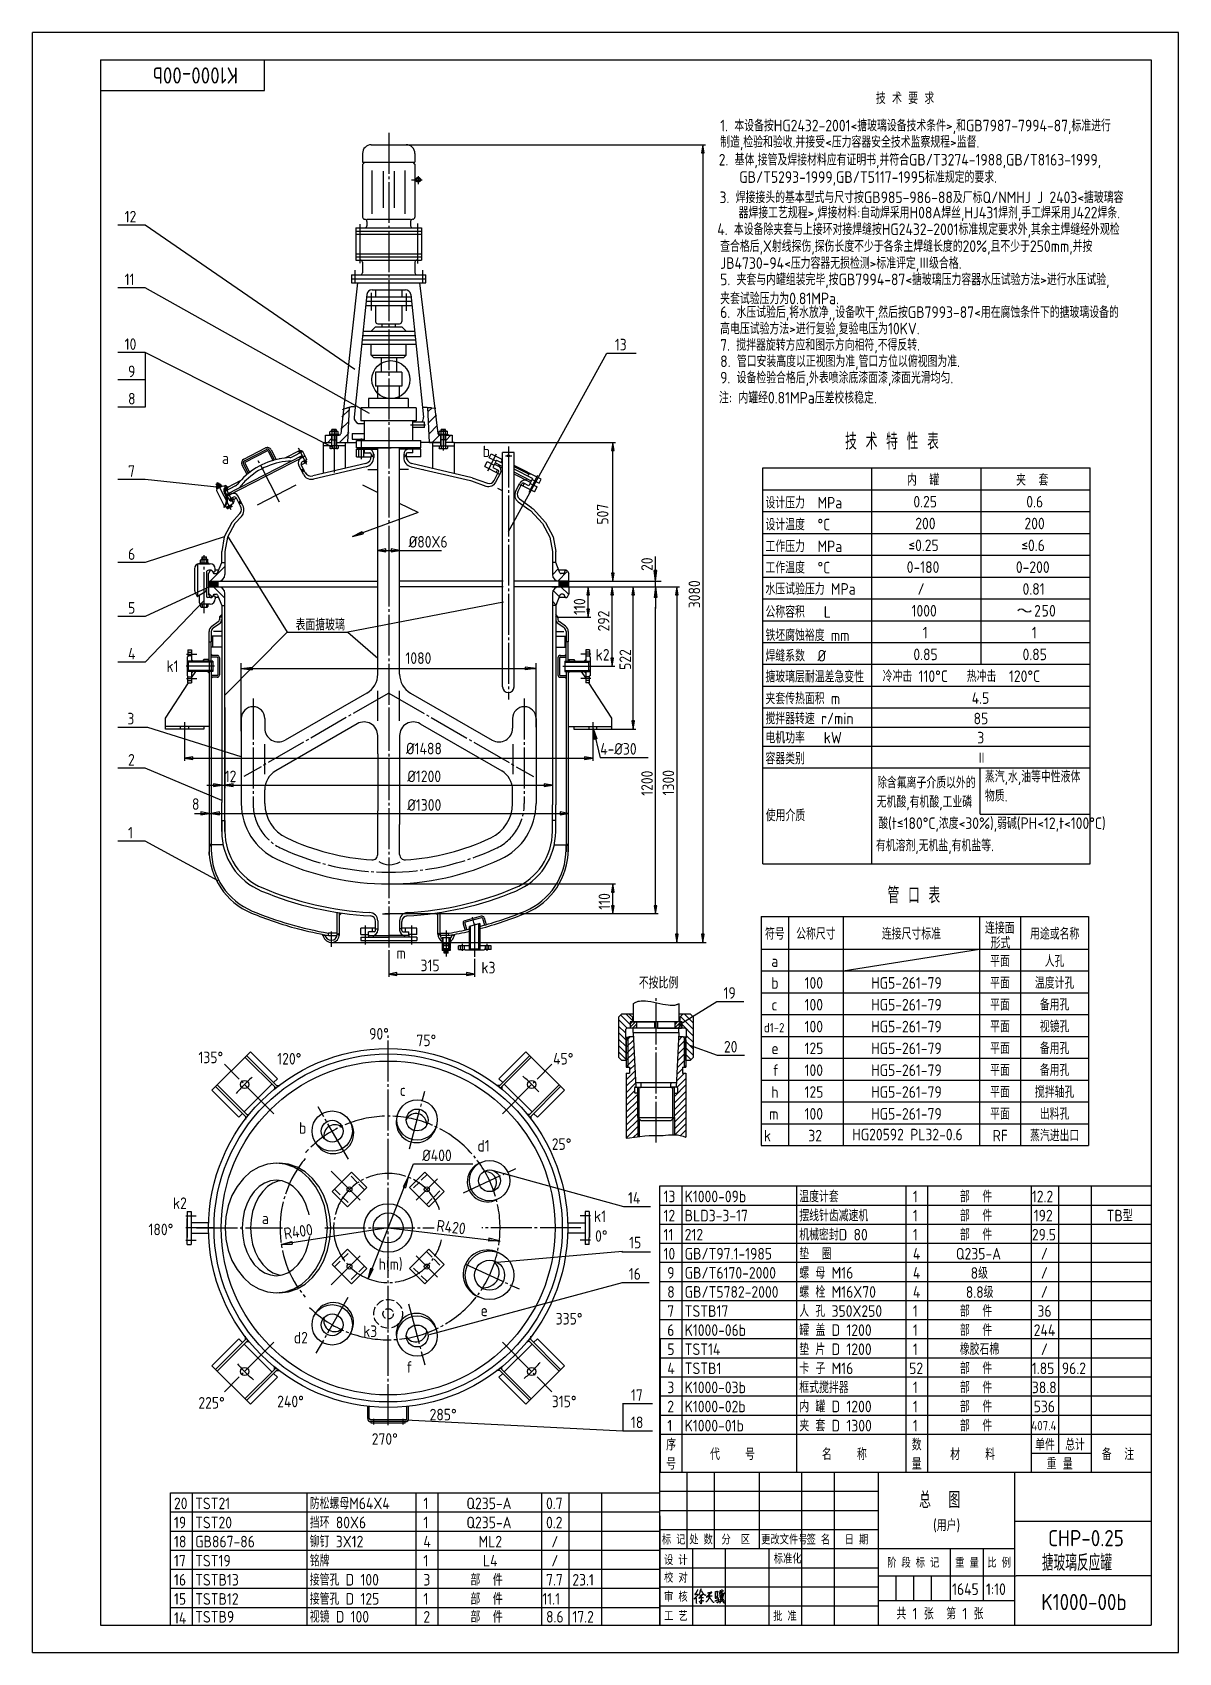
# Model space of a CAD drawing. Extents: x 26 to 65864, y -126 to 468.
# Drawn here: x 26 to 446, y -126 to 468 of the extents above; entities that cross this region are included whole.
import ezdxf

# ---------------------------------------------------------------- set-up
doc = ezdxf.new("R2010")
doc.units = 0
doc.linetypes.add('DASHDOT', pattern=[18, 15, -1, 1, -1])
doc.linetypes.add('DASHED', pattern=[4, 3, -1])
doc.layers.get('0').update_dxf_attribs({"linetype": 'DASHDOT'})
for name, color, linetype in [('1', 7, 'CONTINUOUS'), ('2', 134, 'CONTINUOUS'), ('3', 7, 'CONTINUOUS'), ('4', 2, 'DASHED')]:
    doc.layers.add(name, color=color, linetype=linetype)
doc.styles.get("Standard").update_dxf_attribs({"font": 'gbenor.shx', "bigfont": 'gbcbig.shx'})

msp = doc.modelspace()

# ---------------------------------------------------------------- texts
at = {"layer": '3', "width": 65536, "attachment_point": 7}
for s, insert, char_height, rotation in [('K1000-00b', (101.36, 455.07), 5.95, 180), ('507', (237.09, 287.41), 4.25, 90), ('20', (253.35, 270.43), 4.25, 90), ('3080', (270.71, 256.77), 4.25, 90), ('110', (228.62, 254.29), 4.25, 90), ('292', (237.46, 248.27), 4.25, 90), ('522', (245.38, 234.17), 4.25, 90), ('1200', (253.36, 187.98), 4.25, 90), ('1300', (261.18, 188.13), 4.25, 90), ('110', (237.71, 146.21), 4.25, 90), ('R400', (118.48, 25.33), 4.25, 8.81854), ('R420', (173.91, 28.36), 4.25, 353.34884)]:
    msp.add_mtext(s, dxfattribs=dict(at, insert=insert, char_height=char_height, rotation=rotation))
for s, insert, char_height in [('技 术 要 求', (335.1, 441.62), 4.25), ('1. 本设备按HG2432-2001<搪玻璃设备技术条件>,和GB7987-7994-87,标准进行', (278.04, 430.61), 4.25), ('制造,检验和验收.并接受<压力容器安全技术监察规程>监督.', (278.04, 424.61), 4.25), ('2. 基体,接管及焊接材料应有证明书,并符合GB/T3274-1988,GB/T8163-1999,', (277.51, 418.07), 4.25), ('GB/T5293-1999,GB/T5117-1995标准规定的要求.', (285.02, 411.71), 4.25), ('3. 焊接接头的基本型式与尺寸按GB985-986-88及厂标Q/NMHJ J 2403<搪玻璃容', (277.81, 405.26), 4.25), ('器焊接工艺规程>,焊接材料:自动焊采用H08A焊丝,HJ431焊剂,手工焊采用J422焊条.', (284.77, 398.69), 4.25), ('12', (59.81, 398.19), 4.25), ('4. 本设备除夹套与上接环对接焊缝按HG2432-2001标准规定要求外,其余主焊缝经外观检', (276.98, 392.59), 4.25), ('查合格后,X射线探伤,探伤长度不少于各条主焊缝长度的20%,且不少于250mm,并按', (278.04, 386.38), 4.25), ('JB4730-94<压力容器无损检测>标准评定,Ⅲ级合格.', (278.04, 380.18), 4.25), ('11', (59.81, 375.2), 4.25), ('5. 夹套与内罐组装完毕,按GB7994-87<搪玻璃压力容器水压试验方法>进行水压试验,', (278.04, 374.18), 4.25), ('夹套试验压力为0.81MPa.', (278.04, 368.18), 4.25), ('6. 水压试验后,将水放净,,设备吹干,然后按GB7993-87<用在腐蚀条件下的搪玻璃设备的', (278.04, 362.18), 4.25), ('高电压试验方法>进行复验,复验电压为10KV.', (278.04, 356.18), 4.25), ('10', (59.81, 351.46), 4.25), ('13', (239.42, 351.3), 4.25), ('7. 搅拌器旋转方应和图示方向相符,不得反转.', (278.04, 350.18), 4.25), ('9', (61.06, 341.46), 4.25), ('8. 管口安装高度以正视图为准,管口方位以俯视图为准.', (278.04, 344.18), 4.25), ('9. 设备检验合格后,外表喷涂底漆面漆,漆面光滑均匀.', (278.04, 338.18), 4.25), ('8', (61.06, 331.46), 4.25), ('注: 内罐经0.81MPa压差校核稳定.', (277.6, 331.79), 4.25), ('技 术 特 性 表', (323.84, 314.94), 5.95), ('b', (191.04, 312.17), 4.25), ('7', (61.06, 304.91), 4.25), ('a', (95.47, 309.64), 4.25), ('内  罐', (346.48, 301.7), 4.25), ('夹  套', (386.48, 301.7), 4.25), ('设计压力  MPa', (294.63, 293.31), 4.25), ('0.25', (348.84, 293.7), 4.25), ('0.6', (390.21, 293.7), 4.25), ('设计温度  %%dC', (294.63, 285.31), 4.25), ('200', (349.53, 285.7), 4.25), ('200', (389.53, 285.7), 4.25), ('%%c80X6', (163.91, 278.98), 4.25), ('工作压力  MPa', (294.63, 277.31), 4.25), ('≤0.25', (347, 277.7), 4.25), ('≤0.6', (388.37, 277.7), 4.25), ('6', (61.06, 274.48), 4.25), ('工作温度  %%dC', (294.63, 269.52), 4.25), ('0-180', (346.38, 269.7), 4.25), ('0-200', (386.38, 269.7), 4.25), ('水压试验压力 MPa', (294.63, 261.7), 4.25), ('/', (350.35, 261.7), 4.25), ('0.81', (388.84, 261.7), 4.25), ('5', (61.06, 254.76), 4.25), ('公称容积   L', (294.63, 253.31), 4.25), ('1000', (348.16, 253.7), 4.25), ('2', (393.08, 253.7), 4.25), ('5', (395.82, 253.7), 4.25), ('0', (398.55, 253.7), 4.25), ('表面搪玻璃', (122.45, 248.61), 4.25), ('1', (352.26, 245.7), 4.25), ('1', (392.26, 245.7), 4.25), ('铁坯腐蚀裕度 mm', (294.63, 244.7), 4.25), ('4', (61.06, 237.98), 4.25), ('k1', (75.14, 233.39), 4.25), ('1080', (162.7, 236.34), 4.25), ('k2', (232.42, 237.57), 4.25), ('焊缝系数  %%c', (294.63, 237.21), 4.25), ('0.85', (348.84, 237.7), 4.25), ('0.85', (388.84, 237.7), 4.25), ('搪玻璃层耐温差急变性', (294.63, 229.49), 4.25), ('冷冲击 110%%dC   热冲击  120%%dC', (337.57, 229.7), 4.25), ('夹套传热面积 m', (294.63, 221.52), 4.25), ('4.5', (370.21, 221.7), 4.25), ('3', (60.81, 214.17), 4.25), ('搅拌器转速 r/min', (294.63, 214.2), 4.25), ('85', (370.89, 214.2), 4.25), ('电机功率   kW', (294.63, 207.2), 4.25), ('3', (372.26, 207.2), 4.25), ('2', (61.06, 199.07), 4.25), ('%%c1488', (162.93, 203.19), 4.25), ('4-%%c30', (234.07, 203.08), 4.25), ('容器类别', (294.63, 199.52), 4.25), ('Ⅱ', (372.01, 199.7), 4.25), ('12', (96.47, 192.99), 4.25), ('%%c1200', (163.4, 193), 4.25), ('蒸汽,水,油等中性液体', (375.04, 191.91), 4.25), ('物质.', (375.04, 185.88), 4.25), ('8', (84.48, 182.84), 4.25), ('%%c1300', (163.39, 182.52), 4.25), ('1', (61.06, 172.35), 4.25), ('管 口 表', (339.36, 148.52), 5.95), ('符号', (294.46, 135.27), 4.25), ('公称尺寸', (305.87, 135.27), 4.25), ('连接尺寸标准', (337.28, 135.27), 4.25), ('连接面', (375.09, 137.41), 4.25), ('形式', (377.17, 131.93), 4.25), ('用途或名称', (391.58, 135.27), 4.25), ('m', (159.44, 128.27), 4.25), ('315', (168.23, 123.66), 4.25), ('k3', (190.55, 122.87), 4.25), ('a', (296.75, 125.27), 4.25), ('平面', (376.96, 125.27), 4.25), ('人孔', (396.96, 125.27), 4.25), ('不按比例', (248.23, 117.31), 4.25), ('b', (296.75, 117.27), 4.25), ('100', (308.95, 117.27), 4.25), ('HG5-261-79', (333.35, 117.27), 4.25), ('平面', (376.96, 117.27), 4.25), ('温度计孔', (393.37, 117.27), 4.25), ('19', (279.25, 113.59), 4.25), ('100', (308.95, 109.27), 4.25), ('HG5-261-79', (333.35, 109.27), 4.25), ('平面', (376.96, 109.27), 4.25), ('备用孔', (395.17, 109.27), 4.25), ('c', (296.82, 109.27), 4.25), ('90%%d', (149.41, 98.6), 4.25), ('d1-2', (294.05, 101.27), 3.4), ('100', (308.95, 101.27), 4.25), ('HG5-261-79', (333.35, 101.27), 4.25), ('平面', (376.96, 101.27), 4.25), ('视镜孔', (395.17, 101.27), 4.25), ('75%%d', (166.74, 96.2), 4.25), ('20', (279.42, 93.86), 4.25), ('e', (296.82, 93.27), 4.25), ('125', (308.95, 93.27), 4.25), ('HG5-261-79', (333.35, 93.27), 4.25), ('平面', (376.96, 93.27), 4.25), ('备用孔', (395.17, 93.27), 4.25), ('135%%d', (86.83, 89.94), 4.25), ('120%%d', (115.72, 89.46), 4.25), ('45%%d', (216.81, 89.46), 4.25), ('f', (297.23, 85.27), 4.25), ('100', (308.95, 85.27), 4.25), ('HG5-261-79', (333.35, 85.27), 4.25), ('平面', (376.96, 85.27), 4.25), ('备用孔', (395.17, 85.27), 4.25), ('c', (160.65, 77.94), 4.25), ('h', (296.75, 77.27), 4.25), ('125', (308.95, 77.27), 4.25), ('HG5-261-79', (333.35, 77.27), 4.25), ('平面', (376.96, 77.27), 4.25), ('搅拌轴孔', (393.37, 77.27), 4.25), ('m', (296, 69.27), 4.25), ('100', (308.95, 69.27), 4.25), ('HG5-261-79', (333.35, 69.27), 4.25), ('平面', (376.96, 69.27), 4.25), ('出料孔', (395.17, 69.27), 4.25), ('b', (123.74, 64.1), 4.25), ('k', (294.05, 61.27), 4.25), ('32', (310.32, 61.27), 4.25), ('HG20592 PL32-0.6', (326.41, 61.68), 4.25), ('RF', (377.88, 61.27), 4.25), ('蒸汽进出口', (391.58, 61.27), 4.25), ('d1', (189.09, 57.56), 4.25), ('25%%d', (216.33, 58.17), 4.25), ('%%c400', (168.85, 54.04), 4.25), ('14', (244.26, 38.46), 4.25), ('13', (257.27, 38.97), 4.25), ('K1000-09b', (265.03, 38.97), 4.25), ('温度计套', (307.03, 38.97), 4.25), ('1', (348.67, 38.97), 4.25), ('部  件', (365.89, 38.97), 4.25), ('12.2', (392.25, 38.97), 4.25), ('k2', (77.53, 36.5), 4.25), ('k1', (231.82, 31.72), 4.25), ('12', (257.27, 31.97), 4.25), ('BLD3-3-17', (265.03, 31.97), 4.25), ('摆线针齿减速机', (307.03, 31.97), 4.25), ('1', (348.67, 31.97), 4.25), ('部  件', (365.89, 31.97), 4.25), ('192', (392.93, 31.97), 4.25), ('TB型', (419.65, 31.97), 4.25), ('180%%d', (68.54, 26.88), 4.25), ('a', (110.09, 30.95), 4.25), ('机械密封D 80', (307.03, 24.97), 4.25), ('0%%d', (232.21, 24.47), 4.25), ('15', (244.67, 22.08), 4.25), ('11', (257.27, 24.97), 4.25), ('212', (265.03, 24.97), 4.25), ('1', (348.67, 24.97), 4.25), ('部  件', (365.89, 24.97), 4.25), ('29.5', (392.25, 24.97), 4.25), ('h(m)', (152.88, 13.78), 4.25), ('10', (257.27, 17.97), 4.25), ('GB/T97.1-1985', (265.03, 17.97), 4.25), ('垫  圈', (307.03, 17.97), 4.25), ('4', (348.67, 17.97), 4.25), ('Q235-A', (364.42, 17.97), 4.25), ('/', (395.53, 17.97), 4.25), ('16', (244.53, 10.58), 4.25), ('9', (258.64, 10.97), 4.25), ('GB/T6170-2000', (265.03, 10.97), 4.25), ('螺 母 M16', (307.03, 10.97), 4.25), ('4', (348.67, 10.97), 4.25), ('8级', (369.83, 10.89), 4.25), ('/', (395.53, 10.97), 4.25), ('8', (258.64, 3.97), 4.25), ('GB/T5782-2000', (265.03, 3.97), 4.25), ('螺 栓 M16X70', (307.03, 3.97), 4.25), ('4', (348.67, 3.97), 4.25), ('8.8级', (368.05, 3.89), 4.25), ('/', (395.53, 3.97), 4.25), ('e', (190.25, -2.79), 4.25), ('7', (258.64, -3.03), 4.25), ('TSTB17', (265.03, -3.03), 4.25), ('人 孔 350X250', (307.03, -3.03), 4.25), ('1', (348.67, -3.03), 4.25), ('部  件', (365.89, -3.03), 4.25), ('36', (394.3, -3.03), 4.25), ('335%%d', (217.77, -5.86), 4.25), ('6', (258.64, -10.03), 4.25), ('K1000-06b', (265.03, -10.03), 4.25), ('罐 盖 D 1200', (307.03, -10.03), 4.25), ('1', (348.67, -10.03), 4.25), ('部  件', (365.89, -10.03), 4.25), ('244', (392.93, -10.03), 4.25), ('d2', (121.82, -12.79), 4.25), ('k3', (147.2, -10.44), 4.25), ('5', (258.67, -17.03), 4.25), ('TST14', (265.03, -17.03), 4.25), ('垫 片 D 1200', (307.03, -17.03), 4.25), ('1', (348.67, -17.03), 4.25), ('橡胶石棉', (365.85, -17.03), 4.25), ('/', (395.53, -17.03), 4.25), ('f', (162.95, -23.55), 4.25), ('4', (258.67, -24.03), 4.25), ('TSTB1', (265.03, -24.03), 4.25), ('卡 子 M16', (307.03, -24.03), 4.25), ('52', (347.3, -24.03), 4.25), ('部  件', (365.89, -24.03), 4.25), ('1.85', (392.25, -24.03), 4.25), ('96.2', (403.25, -24.03), 4.25), ('17', (245.33, -33.84), 4.25), ('3', (258.67, -31.03), 4.25), ('K1000-03b', (265.03, -31.03), 4.25), ('框式搅拌器', (307.03, -31.03), 4.25), ('1', (348.67, -31.03), 4.25), ('部  件', (365.89, -31.03), 4.25), ('38.8', (392.25, -31.03), 4.25), ('225%%d', (86.83, -36.67), 4.25), ('240%%d', (115.72, -36.19), 4.25), ('315%%d', (216.33, -36.19), 4.25), ('2', (258.67, -38.03), 4.25), ('K1000-02b', (265.03, -38.03), 4.25), ('内 罐 D 1200', (307.03, -38.03), 4.25), ('1', (348.67, -38.03), 4.25), ('部  件', (365.89, -38.03), 4.25), ('536', (392.93, -38.03), 4.25), ('285%%d', (171.56, -41), 4.25), ('18', (245.33, -43.84), 4.25), ('1', (258.67, -45.03), 4.25), ('K1000-01b', (265.03, -45.03), 4.25), ('夹 套 D 1300', (307.03, -45.03), 4.25), ('1', (348.67, -45.03), 4.25), ('部  件', (365.89, -45.03), 4.25), ('407.4', (392.04, -44.63), 3.4), ('270%%d', (150.35, -49.94), 4.25), ('序', (258.24, -52.03), 4.25), ('数', (348.24, -52.03), 4.25), ('单件', (393.44, -52.03), 4.25), ('总计', (404.44, -52.03), 4.25), ('代    号', (274.33, -55.53), 4.25), ('名    称', (315.33, -55.53), 4.25), ('材    料', (362.33, -55.53), 4.25), ('备  注', (417.89, -55.53), 4.25), ('号', (258.24, -59.03), 4.25), ('量', (348.24, -59.03), 4.25), ('重 量', (397.67, -59.03), 4.25), ('20', (77.89, -73.56), 4.25), ('TST21', (85.65, -73.56), 4.25), ('防松螺母M64X4', (127.65, -73.56), 4.25), ('1', (169.28, -73.56), 4.25), ('Q235-A', (185.04, -73.56), 4.25), ('0.7', (214.23, -73.56), 4.25), ('总  图', (350.97, -73.17), 5.95), ('19', (77.89, -80.56), 4.25), ('TST20', (85.65, -80.56), 4.25), ('挡环 80X6', (127.65, -80.56), 4.25), ('1', (169.28, -80.56), 4.25), ('Q235-A', (185.04, -80.56), 4.25), ('0.2', (214.23, -80.56), 4.25), ('(用户)', (356.05, -82.02), 4.25), ('铆钉 3X12', (127.65, -87.56), 4.25), ('标 记', (256.68, -86.5), 3.4), ('处 数', (266.68, -86.5), 3.4), ('分  区', (278.51, -86.5), 3.4), ('更改文件号', (293.04, -86.5), 3.4), ('签 名', (309.68, -86.5), 3.4), ('日 期', (323.68, -86.5), 3.4), ('CHP-0.25', (398.19, -87.14), 5.95), ('18', (77.89, -87.56), 4.25), ('GB867-86', (85.65, -87.56), 4.25), ('4', (169.28, -87.56), 4.25), ('ML2', (189.48, -87.56), 4.25), ('/', (216.15, -87.56), 4.25), ('17', (77.89, -94.56), 4.25), ('TST19', (85.65, -94.56), 4.25), ('铭牌', (127.65, -94.56), 4.25), ('1', (169.28, -94.56), 4.25), ('L4', (191.12, -94.56), 4.25), ('/', (216.15, -94.56), 4.25), ('设 计', (257.47, -94), 3.4), ('标准化', (297.67, -93.5), 3.4), ('阶 段 标 记', (339.21, -95), 3.4), ('重 量', (364.18, -95), 3.4), ('比 例', (375.93, -95), 3.4), ('搪玻璃反应罐', (395.93, -96.18), 5.95), ('16', (77.89, -101.56), 4.25), ('TSTB13', (85.65, -101.56), 4.25), ('接管孔 D 100', (127.65, -101.56), 4.25), ('3', (169.28, -101.56), 4.25), ('部  件', (186.51, -101.56), 4.25), ('7.7', (214.23, -101.56), 4.25), ('23.1', (223.87, -101.56), 4.25), ('校 对', (257.47, -100.5), 3.4), ('1645', (363, -105), 4.25), ('1:10', (375.44, -105), 4.25), ('15', (77.89, -108.56), 4.25), ('TSTB12', (85.65, -108.58), 4.25), ('接管孔 D 125', (127.65, -108.56), 4.25), ('1', (169.28, -108.56), 4.25), ('部  件', (186.51, -108.56), 4.25), ('11.1', (212.87, -108.56), 4.25), ('审 核', (257.47, -107.5), 3.4), ('K1000-00b', (395.7, -110.56), 5.95), ('14', (77.89, -115.56), 4.25), ('TSTB9', (85.65, -115.13), 4.25), ('视镜 D 100', (127.65, -115.13), 4.25), ('2', (169.28, -115.13), 4.25), ('部  件', (186.51, -115.13), 4.25), ('8.6', (214.23, -115.13), 4.25), ('17.2', (223.87, -115.13), 4.25), ('工 艺', (257.47, -114.5), 3.4), ('批 准', (297.45, -114.58), 3.4), ('共 1 张  第 1 张', (342.62, -114), 4.25)]:
    msp.add_mtext(s, dxfattribs=dict(at, insert=insert, char_height=char_height))

# ---------------------------------------------------------------- blocks, each defined once
blk = doc.blocks.new('Cadt1')
at = {"layer": '3'}
for q in [(373.3, 198.2), (413.3, 181.24)]:
    blk.add_line((373.3, 181.24), q, dxfattribs=at)
at = {"layer": '3', "char_height": 4.25, "width": 65536, "attachment_point": 7}
for s, insert in [('除含氟离子介质以外的', (335.53, 190.67)), ('无机酸,有机酸,工业磷', (335.39, 182.67)), ('使用介质', (294.75, 178.65)), ('酸(t≤180%%dC,浓度<30%),弱碱(PH<12,t<100%%dC)', (335.96, 174.84)), ('有机溶剂,无机盐,有机盐等.', (335.1, 166.67))]:
    blk.add_mtext(s, dxfattribs=dict(at, insert=insert))
blk = doc.blocks.new('Cadt2')
blk.add_line((164.59, 324.01), (170, 324.01))
at = {"layer": '1'}
for p, q in [((149.22, 333.62), (149.22, 330.29, 1)), ((163.72, 333.62), (149.22, 333.62)), ((163.72, 333.62), (163.72, 330.29)), ((146.34, 330.29), (146.34, 325.48)), ((166.59, 330.29), (146.34, 330.29)), ((166.59, 330.29), (166.59, 325.48)), ((166.59, 325.48), (146.34, 325.48)), ((147.59, 325.48), (147.59, 318.22)), ((165.34, 325.48), (165.34, 318.22)), ((169.71, 325.01), (165.34, 325.01)), ((169.71, 323.01), (165.34, 323.01)), ((169.71, 323.01), (169.71, 325.01)), ((143.22, 320.76), (147.59, 320.76)), ((143.22, 320.76), (143.22, 318.76)), ((143.22, 318.76), (147.59, 318.76)), ((144.82, 318.22), (168.32, 318.22)), ((161.22, 315.62), (144.82, 315.62)), ((168.32, 315.62), (155.59, 315.62)), ((161.22, 315.62), (168.32, 315.62))]:
    blk.add_line(p, q, dxfattribs=at)
at = {"layer": '2'}
for p, q in [((144.82, 315.62), (144.82, 318.22)), ((168.32, 315.62), (168.32, 318.22))]:
    blk.add_line(p, q, dxfattribs=at)

# ---------------------------------------------------------------- linework, layer by layer
for p, q in [((156.57, 431.01), (156.57, 258.14)), ((164.96, 413.86), (168.85, 413.86)), ((167.37, 415.21), (167.37, 412.18)), ((145.97, 397.62), (145.97, 383.24)), ((167.17, 397.77), (167.17, 383.15)), ((144.17, 380.71), (144.17, 375.84)), ((168.97, 380.71), (168.97, 376.3)), ((150.17, 372.36), (150.17, 365.94)), ((162.97, 372.19), (162.97, 365.77)), ((136.57, 322.51), (136.57, 314.62)), ((136.57, 321.03), (136.57, 306.55)), ((176.57, 322.51), (176.57, 314.62)), ((103.73, 310.86), (111.74, 314.97, 6.28)), ((126.59, 309.41), (123.48, 315.47, 6.28)), ((146.57, 311.36), (146.57, 318.97)), ((200.41, 316.05), (200.41, 223.29)), ((103.34, 309.65), (105.12, 306.16, 6.28)), ((116.52, 295.69), (108.7, 311.02)), ((112.95, 314.58), (114.74, 311.06)), ((124.56, 314.45), (123.49, 313.91)), ((192.93, 307.17), (196.07, 313.34)), ((199.41, 312.62), (201.67, 312.62)), ((93.57, 302.99), (98.73, 292.92)), ((208.02, 299.35), (211.2, 305.59)), ((96.25, 301.91), (99.56, 295.45)), ((96.61, 300.11), (97.68, 300.66)), ((98.61, 296.46), (99.4, 296.86)), ((89, 254.99), (89, 276.27)), ((156.57, 272.38), (156.57, 219.42)), ((82.44, 239.96), (86.21, 239.96)), ((230.69, 239.96), (226.92, 239.96)), ((92.74, 235.46), (82.4, 235.46)), ((82.77, 237.36), (82.77, 233.56)), ((220.39, 235.46), (230.73, 235.46)), ((230.37, 237.36), (230.37, 233.56)), ((82.44, 230.96), (86.21, 230.96)), ((230.69, 230.96), (226.92, 230.96)), ((156.57, 225.66), (103.48, 195.01)), ((106.87, 223.68), (106.87, 185.15, 6.28)), ((156.57, 225.66), (209.65, 195.01)), ((206.27, 223.68), (206.27, 185.15)), ((81.77, 215.04), (81.77, 209.7)), ((156.57, 219.42), (156.57, 128.38)), ((231.37, 215.04), (231.37, 209.7)), ((188.09, 140.06), (187.33, 143.48)), ((135.52, 138.22), (135.52, 132.6)), ((148.07, 133.46), (148.07, 140.45)), ((165.07, 133.46), (165.07, 140.45)), ((177.62, 138.58), (177.62, 129.09)), ((177.62, 138.22), (177.62, 132.6)), ((188.07, 141.16), (188.07, 129, 6.28)), ((183.61, 131.11), (183.61, 133.74)), ((192.61, 131.11), (192.61, 133.66)), ((254.53, 60.85), (254.53, 114.49)), ((156.37, -42.72), (156.37, 100.08, 6.28)), ((243.61, 91.1), (243.61, 99.22)), ((265.45, 91.1), (265.45, 99.22)), ((114.51, 71.4), (96.35, 89.56, 6.28)), ((198.22, 71.4), (216.38, 89.56, 6.28)), ((164.15, 58.6), (169.82, 79.74, 6.28)), ((141.81, 54.75), (130.72, 73.98)), ((146.14, 39.78), (135.44, 50.48)), ((166.59, 39.78), (174.4, 47.58)), ((183.99, 42.43), (203.21, 51.39)), ((82.24, 34.05), (86.01, 34.05, 6.28)), ((82.57, 31.45), (82.57, 27.65)), ((230.49, 34.05), (226.72, 34.05)), ((230.17, 31.45), (230.17, 27.65)), ((92.54, 29.55), (82.2, 29.55)), ((82.24, 25.05), (86.01, 25.05)), ((86.13, 29.55), (117.66, 29.55)), ((133.13, 29.55), (173.19, 29.55)), ((227.02, 29.55), (190.71, 29.55, 6.28)), ((230.49, 25.05), (226.72, 25.05)), ((146.14, 19.32), (135.44, 8.62)), ((166.59, 19.32), (174.4, 11.51)), ((184.7, 16.33), (204.33, 7.18)), ((141.62, 4.01), (129.86, -16.37)), ((163.83, 1.7), (169.8, -20.59)), ((114.51, -12.31), (96.35, -30.47, 6.28)), ((198.22, -12.31), (216.38, -30.47, 6.28)), ((151.03, -40.46), (151.03, -42.53)), ((161.71, -40.46), (161.71, -42.53))]:
    msp.add_line(p, q)
for centre, radius, start, end in [((112.15, 314.17), 0.9, 27.01267, 117.16152), ((104.14, 310.06), 0.9, 117.16152, 207.01267), ((125.07, 185.15), 18.2, 180, 244.98732), ((188.07, 185.15), 18.2, 295.01268, 360), ((156.57, 252.66), 92.7, 244.98732, 295.01268), ((156.37, 29.55), 74.4, 132.08984, 138.4375), ((156.37, 29.55), 74.4, 42.08984, 48.4375), ((156.37, 29.55), 41, 225.44352, 493.66), ((156.37, 29.55), 39.62, 140, 219.92), ((156.37, 29.55), 41, 135.44352, 137.61868), ((156.37, 29.55), 20, 19.53856, 347.36428), ((156.37, 29.55), 74.4, 222.08984, 228.4375), ((156.37, 29.55), 74.4, 312.08984, 318.4375)]:
    msp.add_arc(centre, radius, start, end)
at = {"layer": '1'}
for p, q in [((146.97, 423.46), (146.97, 420.26)), ((150.17, 426.66), (162.97, 426.66, 6.28)), ((166.17, 423.46), (166.17, 420.26)), ((146.97, 419.46), (147.77, 420.26)), ((146.97, 420.26), (166.17, 420.26)), ((146.97, 419.46), (146.97, 400.18)), ((150.5, 401.34), (150.5, 417.3)), ((154.57, 416.99), (154.57, 403.53)), ((158.57, 416.99), (158.57, 403.53)), ((162.64, 401.34), (162.64, 417.3)), ((165.37, 420.26), (166.17, 419.46)), ((166.17, 419.46), (166.17, 400.18)), ((166.17, 414.26), (166.57, 414.26)), ((166.17, 413.46), (166.57, 413.46)), ((148.5, 399.38), (164.59, 399.38, 6.28)), ((148.57, 398.58), (148.57, 396.98)), ((164.57, 398.58), (164.57, 396.98, 6.28)), ((144.57, 396.18), (144.57, 384.42)), ((144.57, 396.18), (147.77, 396.18)), ((144.57, 395.06), (168.57, 395.06)), ((144.57, 393.94), (168.57, 393.94)), ((147.77, 396.18), (165.37, 396.18, 6.28)), ((165.37, 396.18), (168.57, 396.18)), ((168.57, 396.18), (168.57, 384.42)), ((144.57, 386.66), (168.57, 386.66)), ((144.57, 385.54), (168.57, 385.54)), ((144.57, 384.42), (146.17, 384.42)), ((146.17, 384.42), (166.97, 384.42, 6.28)), ((146.97, 383.62), (146.97, 379.78)), ((166.17, 383.62), (166.17, 379.78, 6.28)), ((166.97, 384.42), (168.57, 384.42, 6.28)), ((145.16, 376.1), (138.97, 320.74)), ((142.97, 378.98), (146.17, 378.98)), ((142.97, 378.98), (142.97, 376.1)), ((142.97, 377.54), (170.17, 377.54)), ((142.97, 377.54), (170.17, 377.54)), ((142.97, 376.1), (170.17, 376.1)), ((146.17, 378.98), (166.97, 378.98, 6.28)), ((166.97, 378.98), (170.17, 378.98)), ((167.84, 376.1), (174.6, 320.8)), ((170.17, 376.1), (170.17, 378.98)), ((148.53, 371.74), (143.87, 326.84, 6.28)), ((148.27, 369.3), (164.91, 369.3)), ((148.44, 370.9), (164.75, 370.9)), ((150.52, 373.54), (162.67, 373.54, 6.28)), ((151.77, 373.54), (151.77, 370.9)), ((161.37, 373.54), (161.37, 370.9)), ((164.66, 371.74), (169.31, 326.84)), ((148.11, 367.7), (165.08, 367.7)), ((151.77, 367.7), (151.77, 361.86)), ((161.37, 367.7), (161.37, 361.86)), ((146.97, 356.74), (166.22, 356.74)), ((147.14, 358.34), (166.05, 358.34)), ((150.17, 358.34), (151.77, 359.94)), ((151.77, 359.94), (161.37, 359.94)), ((152.57, 361.06), (160.57, 361.06, 6.28)), ((154.17, 359.94), (154.17, 361.06)), ((158.97, 361.06), (158.97, 359.94, 6.28)), ((161.37, 359.94), (162.97, 358.34)), ((146.64, 353.54), (166.55, 353.54)), ((146.81, 355.14), (166.38, 355.14)), ((150.17, 349.54), (150.17, 353.54)), ((162.97, 349.54), (162.97, 353.54)), ((150.17, 349.54), (162.97, 349.54)), ((150.17, 349.54), (150.97, 348.74)), ((150.97, 348.74), (162.17, 348.74)), ((153.77, 348.74), (153.77, 343.31)), ((159.37, 348.74), (159.37, 343.31)), ((162.17, 348.74), (162.97, 349.54)), ((151.77, 343.31), (151.77, 338.13)), ((161.37, 343.31), (151.77, 343.31)), ((161.37, 343.31), (161.37, 338.13)), ((161.37, 338.13), (151.77, 338.13)), ((152.57, 333.62), (152.57, 338.13)), ((160.57, 333.62), (160.57, 338.13)), ((141.65, 317.54), (142.19, 330.48)), ((171.48, 317.54), (170.94, 330.39)), ((145.37, 324.52), (147.59, 324.52)), ((103.45, 311.4), (111.46, 315.51, 6.28)), ((113.48, 314.85), (115.28, 311.33)), ((132.57, 317.54), (135.77, 317.54)), ((133.37, 317.54), (133.37, 320.18)), ((133.37, 320.18), (135.77, 320.18)), ((138.37, 320.18), (137.37, 320.18)), ((137.37, 317.54), (144.82, 317.54, 6.28)), ((144.82, 315.62), (157.46, 315.62)), ((144.82, 315.12), (152.57, 315.12)), ((144.82, 312.22), (144.82, 315.12)), ((145.67, 312.22), (145.67, 315.12)), ((147.47, 312.22), (147.47, 315.12)), ((147.67, 313.72), (147.67, 315.62)), ((149.17, 315.62), (149.17, 315.12)), ((152.57, 238.49), (152.57, 315.62)), ((160.57, 238.49), (160.57, 315.62)), ((168.32, 315.12), (160.57, 315.12)), ((163.96, 315.62), (163.96, 315.12)), ((165.47, 313.72), (165.47, 315.62)), ((168.32, 315.62), (168.32, 317.62)), ((173.37, 317.54), (168.32, 317.54)), ((168.32, 312.22), (168.32, 315.12)), ((173.37, 317.54), (175.67, 317.54)), ((175.77, 317.54), (173.37, 317.54)), ((175.2, 320.25), (175.69, 320.25)), ((179.77, 317.54), (177.37, 317.54)), ((177.45, 320.25), (179.77, 320.25)), ((179.77, 317.54), (177.47, 317.54)), ((179.77, 320.25), (179.77, 317.54)), ((125.04, 312.73), (97.11, 298.4)), ((125.96, 312.46), (97.42, 297.81, 6.28)), ((102.8, 309.38), (104.59, 305.88, 6.28)), ((103.87, 309.93), (105.66, 306.43)), ((104, 310.33), (112.01, 314.44, 6.28)), ((112.41, 314.31), (114.21, 310.79)), ((118.6, 311.86), (123.93, 314.6)), ((125.05, 314.24), (121.07, 312.19, 6.28)), ((125.49, 305.61), (123.57, 309.36, 6.28)), ((124.33, 311.62), (124.03, 312.22)), ((125.05, 314.24), (124.28, 314.61)), ((124.54, 309.29), (126.21, 310.15)), ((125.95, 306.54), (124.54, 309.29, 6.28)), ((126.57, 311.27), (124.9, 310.41, 6.28)), ((126.57, 311.27), (125.05, 314.24, 6.28)), ((125.66, 313.05), (125.44, 312.94, 6.28)), ((148.17, 309.86), (128.76, 305.25, 6.28)), ((144.82, 312.22), (150.16, 312.22)), ((147.67, 313.72), (149.67, 313.72)), ((150.17, 313.22), (150.17, 312.39)), ((150.17, 312.62), (151.07, 313.14)), ((150.17, 312.62), (151.07, 312.1, 6.28)), ((151.07, 313.28), (151.07, 312.03)), ((162.07, 313.28), (162.07, 312.03, 6.28)), ((162.97, 312.62), (162.07, 313.14)), ((162.97, 312.62), (162.07, 312.1)), ((162.97, 313.22), (162.97, 312.39, 6.28)), ((168.32, 312.22), (162.97, 312.22)), ((165.47, 313.72), (163.47, 313.72, 6.28)), ((187.17, 304.58), (164.97, 309.86, 6.28)), ((191.76, 308.74), (192.67, 310.52)), ((192.67, 310.52), (195.21, 309.23)), ((193.4, 311.95), (194.12, 313.37)), ((195.94, 310.65), (193.4, 311.95)), ((194.12, 313.37), (198.31, 311.24)), ((196.12, 311.01), (194.76, 308.34)), ((195.39, 309.58), (198.31, 308.1)), ((195.66, 310.12), (198.31, 308.77)), ((196.12, 311.01), (198.31, 309.89)), ((197.08, 308.72), (197.36, 309.26)), ((197.81, 310.15), (198.17, 310.86)), ((198.17, 310.86), (198, 311.4)), ((198.17, 310.86), (198.31, 310.79)), ((202.51, 313.82), (198.31, 313.82)), ((198.31, 227.92), (198.31, 313.82, 6.28)), ((202.51, 227.92), (202.51, 313.82)), ((212.39, 304.06), (202.51, 309.1)), ((102.19, 303.45), (97.55, 301.06)), ((125.45, 307.51), (124.52, 307.51)), ((125.45, 307.51), (124.71, 307.13)), ((125.45, 307.51), (124.95, 306.66)), ((148.36, 308.63), (128.99, 304.11)), ((148.97, 307.62), (152.57, 307.62)), ((163.88, 307.62), (160.57, 307.62)), ((164.77, 308.63), (186.57, 303.54)), ((186.57, 303.54), (187.3, 303.29)), ((186.91, 303.43), (192.21, 301.57)), ((187.1, 304.61), (192.78, 302.58, 6.28)), ((187.17, 304.58), (187.81, 304.35)), ((191.76, 308.74), (196.57, 306.29, 6.28)), ((194.76, 308.34), (196.63, 307.38)), ((195.24, 303.55), (196.84, 306.71)), ((195.87, 303.04), (197.51, 306.26, 6.28)), ((195.99, 306.58), (196.45, 307.47)), ((197.29, 305.81), (196.57, 306.18)), ((207.97, 305.86), (202.51, 308.65)), ((209.3, 304.29), (202.51, 307.75)), ((208.85, 303.4), (202.51, 306.63)), ((208.58, 302.86), (202.51, 305.96)), ((206.88, 303.72), (207.16, 304.26)), ((207.61, 305.15), (207.97, 305.86)), ((209.3, 304.29), (207.94, 301.61)), ((207.97, 305.86), (208.51, 306.04)), ((209.12, 303.93), (211.66, 302.64)), ((211.66, 302.64), (212.39, 304.06)), ((293.63, 308.2), (413.63, 308.2)), ((293.63, 220.2), (293.63, 308.2)), ((413.63, 220.2), (413.63, 308.2)), ((93.39, 301.34), (95.01, 302.17)), ((93.39, 301.34), (93.4, 301.23)), ((93.4, 302.22), (94.29, 302.67)), ((93.46, 302.39), (93.4, 302.22)), ((93.76, 301.52), (93.4, 302.22)), ((93.66, 300.72), (93.4, 301.23)), ((93.66, 300.72), (93.4, 301.23)), ((93.61, 300.54), (93.43, 299.88)), ((93.43, 299.88), (96.29, 294.3, 6.28)), ((93.46, 302.39), (94.12, 302.73)), ((93.54, 300.67), (93.77, 300.78)), ((93.61, 300.54), (93.54, 300.67)), ((93.61, 300.54), (95.05, 301.27, 6.28)), ((93.66, 300.72), (95.35, 301.59)), ((95.24, 301.54), (93.77, 300.78)), ((94.08, 300.94), (93.84, 301.42)), ((94.12, 302.73), (94.29, 302.67)), ((94.65, 301.98), (94.29, 302.67)), ((94.93, 301.38), (94.68, 301.86)), ((95.01, 302.17), (95.09, 302.1)), ((95.02, 301.26), (95.54, 301.52, 6.28)), ((95.35, 301.59), (95.09, 302.1)), ((95.35, 301.59), (95.09, 302.1)), ((95.24, 301.54), (95.47, 301.65)), ((95.47, 301.65), (95.54, 301.52)), ((95.54, 301.52), (96.51, 301.69, 6.28)), ((96.77, 298.23), (96.4, 298.96, 6.28)), ((100.49, 301.63), (96.51, 299.59)), ((96.65, 300.44), (96.51, 299.61)), ((96.52, 299.57), (97.86, 296.95)), ((96.69, 299.1), (97.06, 298.37)), ((96.69, 299.1), (97.55, 297.42, 6.28)), ((97.48, 301.2), (97.67, 300.84, 6.28)), ((97.63, 300.72), (97.52, 300.67)), ((97.73, 297.12), (98.26, 296.41, 6.28)), ((99.69, 297.48), (98.08, 296.65)), ((99.05, 298.65), (98.74, 299.24)), ((100.82, 297.12), (99.83, 296.61)), ((102.31, 294.21), (100.82, 297.12, 6.28)), ((103.15, 294.39), (101.33, 297.94, 6.28)), ((122.59, 301.83), (108.4, 294.55)), ((198.31, 299.75), (196.57, 300.63)), ((203.09, 299.59), (204.64, 302.62, 6.28)), ((203.89, 299.39), (205.4, 302.35, 6.28)), ((204.41, 302.18), (205.13, 301.82)), ((210.03, 299.43), (205.16, 301.91)), ((205.79, 301.59), (206.25, 302.48)), ((207.94, 301.61), (206.07, 302.57)), ((208.4, 302.51), (210.93, 301.21)), ((210.03, 299.43), (210.93, 301.21)), ((96.1, 294.02), (96.21, 294.08)), ((96.1, 294.02), (96.28, 293.67, 6.28)), ((96.99, 293.93), (96.8, 294.3)), ((98.88, 294.71), (97.19, 293.84)), ((97.45, 293.33), (97.19, 293.84)), ((97.22, 293.85), (97.64, 294.07)), ((97.53, 293.26), (97.45, 293.33)), ((97.51, 294.01), (97.51, 294.01)), ((99.15, 294.09), (97.53, 293.26)), ((97.61, 294.05), (97.86, 293.57)), ((97.64, 294.07), (97.64, 294.07)), ((98.77, 296.26), (98.14, 296.57)), ((98.43, 294.47), (98.94, 294.73)), ((98.46, 294.49), (98.7, 294.01)), ((98.55, 294.54), (98.55, 294.54)), ((99.14, 294.2), (98.88, 294.71)), ((98.94, 294.73), (99.68, 295.39)), ((101.93, 291.38), (99.06, 288.23)), ((99.15, 294.09), (99.14, 294.2, 6.28)), ((99.54, 296.82), (99.46, 296.78, 6.28)), ((99.76, 296.75), (99.89, 296.49, 6.28)), ((101.73, 295.34), (102.2, 296.28)), ((101.73, 295.34), (102.47, 295.72)), ((101.73, 295.34), (102.63, 295.34)), ((204.02, 295.78), (207.97, 292.96)), ((204.49, 296.86), (208.89, 293.66)), ((207.8, 293.08), (208.53, 292.56, 6.28)), ((208.53, 292.56), (212.95, 287.82)), ((208.78, 293.74), (209.57, 293.16)), ((209.57, 293.16), (214.08, 288.23)), ((99.06, 288.23), (96.3, 282.98)), ((100.19, 287.82), (97.48, 282.77)), ((102.6, 290.41), (100.19, 287.82)), ((212.95, 287.82), (215.66, 282.77)), ((214.08, 288.23), (216.84, 282.98)), ((96.3, 282.98), (95.37, 277.56)), ((97.48, 282.77), (96.57, 277.56)), ((215.66, 282.77), (216.57, 277.56)), ((216.84, 282.98), (217.77, 277.56)), ((87.5, 273.06), (87.5, 273.36)), ((87.5, 273.36), (90.5, 273.36)), ((87.65, 273.36), (87.65, 274.41)), ((87.93, 274.66), (90.08, 274.66)), ((88.2, 275.56), (88.3, 275.66)), ((88.2, 274.66), (88.2, 275.56)), ((88.2, 275.56), (89.8, 275.56)), ((88.2, 273.36), (88.2, 274.43)), ((88.3, 275.66), (89.7, 275.66)), ((89.7, 275.66), (89.8, 275.56)), ((89.8, 274.66), (89.8, 275.56)), ((89.8, 273.36), (89.8, 274.43, 6.28)), ((90.35, 273.36), (90.35, 274.41)), ((90.5, 273.36), (90.5, 273.06)), ((93.85, 269.78), (95.37, 273.56)), ((95.37, 273.56), (95.37, 277.56)), ((95.37, 273.56), (96.57, 273.56)), ((96.57, 277.56), (96.57, 269.16)), ((216.57, 277.56), (216.57, 269.16)), ((217.77, 273.56), (216.57, 273.56)), ((217.77, 273.56), (217.77, 277.56)), ((219.28, 269.78), (217.77, 273.56)), ((85.4, 271.16), (85.4, 263.95, 6.28)), ((86.5, 272.53), (86.5, 261.08)), ((87.3, 273.06), (91.1, 273.06, 6.28)), ((89.8, 269.86), (89.8, 261.16)), ((91.05, 270.36), (90.57, 269.46, 6.28)), ((90.57, 264.66), (90.57, 269.46, 6.28)), ((91.57, 270.66), (90.6, 270.66, 6.28)), ((91.57, 270.66), (91.57, 270.66)), ((92.49, 270.06), (92.6, 270.06, 6.28)), ((92.67, 269.46), (93.39, 269.46, 6.28)), ((93, 270.47), (93, 271.16, 6.28)), ((94.21, 270.66), (93, 270.66)), ((221.57, 270.66), (218.93, 270.66, 6.28)), ((220.47, 269.46), (219.75, 269.46, 6.28)), ((222.08, 270.36), (222.57, 269.46, 6.28)), ((222.57, 264.66), (222.57, 269.46, 6.28)), ((89.16, 262.6), (86.54, 261.09, 6.28)), ((87.2, 258.76), (87.2, 261.47, 6.28)), ((90.57, 266.66), (90.57, 261.86)), ((90.57, 266.66), (152.57, 266.66)), ((90.57, 264.66), (152.57, 264.66)), ((91.05, 260.96), (90.57, 261.86, 6.28)), ((92.67, 261.86), (93.39, 261.86, 6.28)), ((93.85, 261.55), (95.37, 257.76, 6.28)), ((94.07, 264.66), (94.07, 266.66)), ((96.57, 220.37), (96.57, 262.16)), ((198.53, 266.66), (160.57, 266.66)), ((198.53, 264.66), (160.57, 264.66)), ((222.57, 266.66), (202.57, 266.66)), ((222.57, 264.66), (202.57, 264.66)), ((216.57, 262.16), (216.57, 184.62)), ((219.28, 261.55), (217.77, 257.76)), ((219.07, 264.66), (219.07, 266.66)), ((220.47, 261.86), (219.75, 261.86, 6.28)), ((222.08, 260.96), (222.57, 261.86)), ((222.57, 264.66), (222.57, 261.86)), ((87.65, 258.27), (87.65, 257.36)), ((91.1, 258.26), (87.7, 258.26)), ((87.94, 257.16), (90.06, 257.16)), ((88.2, 258.27), (88.2, 257.3, 6.28)), ((89.8, 258.26), (89.8, 257.3, 6.28)), ((91.57, 260.66), (90.3, 260.66)), ((90.35, 258.26), (90.35, 257.36)), ((91.57, 260.66), (91.57, 260.66, 6.28)), ((92.49, 261.26), (92.6, 261.26, 6.28)), ((93, 260.86), (93, 260.16, 6.28)), ((94.21, 260.66), (93, 260.66, 6.28)), ((95.37, 257.76), (96.57, 257.76)), ((95.37, 257.76), (95.37, 185.48)), ((217.77, 257.76), (216.57, 257.76)), ((217.77, 257.76), (217.77, 184.62)), ((221.57, 260.66), (218.93, 260.66, 6.28)), ((91.81, 250.24), (94.13, 251.84, 6.28)), ((92.27, 249.59), (94.55, 251.12)), ((94.57, 253.66), (95.37, 254.46)), ((94.57, 253.66), (95.37, 253.66)), ((94.57, 253.66), (94.57, 252.66)), ((218.57, 253.66), (217.77, 254.46)), ((218.57, 253.66), (217.77, 253.66)), ((218.57, 253.66), (218.57, 252.66)), ((220.86, 249.59), (218.58, 251.12)), ((221.33, 250.24), (219, 251.84, 6.28)), ((90.77, 244.46), (90.77, 248.26)), ((90.77, 237.36), (90.77, 244.46)), ((90.77, 244.46), (91.57, 244.46)), ((91.57, 248.26), (91.57, 244.46)), ((95.37, 246.46), (91.57, 246.46)), ((91.57, 237.36), (91.57, 244.46)), ((91.97, 246.46), (91.97, 242.46)), ((95.37, 248.26), (92.35, 248.26, 6.28)), ((217.77, 248.26), (220.78, 248.26, 6.28)), ((217.77, 246.46), (221.57, 246.46)), ((221.17, 246.46), (221.17, 242.46)), ((221.57, 248.26), (221.57, 244.46)), ((221.57, 248.26), (221.57, 244.46)), ((221.57, 237.36), (221.57, 244.46)), ((222.37, 244.46), (221.57, 244.46)), ((221.57, 242.46), (221.57, 244.46)), ((222.37, 248.26), (222.37, 244.46)), ((222.37, 248.26), (222.37, 244.46)), ((222.37, 237.36), (222.37, 244.46)), ((82.77, 238.96), (82.77, 233.56)), ((82.77, 238.96), (82.97, 238.96)), ((82.97, 241.46), (84.37, 241.46)), ((82.97, 241.46), (82.97, 238.96)), ((82.97, 240.66), (84.37, 240.66)), ((84.37, 239.26), (82.97, 239.26)), ((84.37, 241.46), (84.37, 237.36)), ((84.92, 237.36), (84.37, 237.92)), ((88.77, 237.96), (88.38, 237.36)), ((90.77, 237.96), (88.77, 237.96)), ((90.77, 237.96), (90.17, 237.36)), ((95.37, 242.46), (91.57, 242.46)), ((92.03, 239.46), (91.57, 239.92)), ((93.67, 239.46), (91.57, 239.46)), ((93.67, 238.86), (91.57, 238.86, 6.28)), ((93.97, 238.56), (93.97, 232.36, 6.28)), ((94.57, 238.56), (94.57, 232.36, 6.28)), ((217.77, 242.46), (221.57, 242.46)), ((218.57, 238.56), (218.57, 232.36, 6.28)), ((219.17, 238.56), (219.17, 232.36, 6.28)), ((219.47, 239.46), (221.57, 239.46)), ((219.47, 238.86), (221.57, 238.86, 6.28)), ((221.11, 239.46), (221.57, 239.92)), ((222.37, 237.96), (224.37, 237.96)), ((222.37, 237.96), (222.97, 237.36)), ((224.37, 237.96), (224.76, 237.36)), ((228.21, 237.36), (228.77, 237.92)), ((230.17, 241.46), (228.77, 241.46)), ((228.77, 241.46), (228.77, 237.36)), ((230.17, 240.66), (228.77, 240.66)), ((228.77, 239.26), (230.17, 239.26)), ((230.17, 241.46), (230.17, 238.96)), ((230.37, 238.96), (230.17, 238.96)), ((230.37, 238.96), (230.37, 233.56)), ((92.07, 237.36), (82.77, 237.36)), ((82.77, 233.56), (82.77, 231.96)), ((92.07, 233.56), (82.77, 233.56)), ((82.77, 231.96), (82.97, 231.96)), ((83.27, 234.01), (82.83, 233.56)), ((83.27, 236.99), (82.9, 237.36)), ((82.97, 229.46), (82.97, 231.96)), ((82.97, 231.66), (84.37, 231.66)), ((83.27, 233.56), (83.27, 237.36)), ((92.07, 237.01), (83.27, 237.01)), ((92.07, 233.91), (83.27, 233.91)), ((84.37, 233.56), (84.37, 229.46)), ((84.37, 231.21), (85.9, 233.56)), ((84.92, 233.56), (84.37, 233.01)), ((90.77, 232.97), (90.17, 233.56)), ((90.77, 233.56), (90.77, 224.37)), ((91.57, 233.56), (91.57, 224.37)), ((93.67, 232.06), (91.57, 232.06)), ((92.07, 237.36), (92.07, 233.56)), ((219.47, 232.06), (221.57, 232.06)), ((221.07, 237.36), (221.07, 233.56)), ((221.07, 237.36), (230.37, 237.36)), ((221.07, 237.01), (229.87, 237.01)), ((221.07, 233.91), (229.87, 233.91)), ((221.07, 233.56), (230.37, 233.56)), ((221.57, 233.56), (221.57, 167.46)), ((222.37, 232.97), (222.97, 233.56)), ((222.37, 233.56), (222.37, 167.46)), ((228.77, 231.21), (227.23, 233.56)), ((228.21, 233.56), (228.77, 233.01)), ((228.77, 233.56), (228.77, 229.46)), ((230.17, 231.66), (228.77, 231.66)), ((229.87, 233.56), (229.87, 237.36, 6.28)), ((229.87, 236.99), (230.24, 237.36)), ((229.87, 234.01), (230.31, 233.56)), ((230.17, 229.46), (230.17, 231.96)), ((230.37, 231.96), (230.17, 231.96)), ((230.37, 233.56), (230.37, 231.96)), ((74.77, 216.46), (83.23, 229.46)), ((82.97, 230.26), (84.37, 230.26)), ((82.97, 229.46), (84.37, 229.46)), ((93.67, 231.46), (91.57, 231.46)), ((92.03, 231.46), (91.57, 231)), ((219.47, 231.46), (221.57, 231.46)), ((221.11, 231.46), (221.57, 231)), ((230.17, 230.26), (228.77, 230.26)), ((230.17, 229.46), (228.77, 229.46)), ((238.37, 216.46), (229.9, 229.46)), ((90.77, 224.37), (90.77, 167.46)), ((91.57, 224.37), (91.57, 208.71)), ((96.57, 174.96), (96.57, 220.37)), ((148.57, 225.66), (118.67, 208.4, 6.28)), ((164.57, 225.66), (194.47, 208.4, 6.28)), ((293.63, 163.07), (293.63, 220.2)), ((413.63, 163.07), (413.63, 220.2)), ((74.77, 212.46), (74.77, 216.46)), ((145.07, 214.4), (115.17, 197.14, 6.28)), ((168.07, 214.4), (197.97, 197.14, 6.28)), ((238.37, 212.46), (238.37, 216.46)), ((90.77, 213.46), (74.77, 213.46)), ((88.77, 212.46), (74.77, 212.46)), ((80.27, 212.46), (80.27, 213.46)), ((83.27, 213.46), (83.27, 212.46)), ((88.77, 213.46), (88.77, 212.46)), ((91.57, 208.71), (91.57, 167.46)), ((222.37, 213.46), (238.37, 213.46)), ((224.37, 213.46), (224.37, 212.46)), ((224.37, 212.46), (238.37, 212.46)), ((229.87, 213.46), (229.87, 212.46)), ((232.87, 212.46), (232.87, 213.46)), ((111.11, 206.87), (111.11, 195.92)), ((202.02, 206.87), (202.02, 195.92)), ((95.37, 174.96), (95.37, 185.48)), ((216.57, 174.96), (216.57, 184.62)), ((217.77, 174.96), (217.77, 184.62)), ((95.37, 178.96), (96.57, 178.96)), ((95.37, 178.96), (95.37, 174.96)), ((95.37, 178.96), (96.57, 178.96)), ((96.57, 178.96), (96.57, 174.96, 6.28)), ((217.77, 178.96), (216.57, 178.96)), ((217.77, 178.96), (216.57, 178.96)), ((216.57, 174.96), (216.57, 178.96)), ((217.77, 174.96), (217.77, 178.96)), ((90.77, 169.96), (91.57, 170.42)), ((90.77, 169.96), (90.77, 167.46)), ((90.77, 169.96), (91.57, 169.5)), ((90.77, 169.96), (90.77, 167.46)), ((90.77, 166.52), (90.77, 167.46)), ((91.57, 169.96), (91.57, 167.46)), ((95.96, 169.96), (91.57, 169.96)), ((91.57, 169.96), (91.57, 167.46)), ((217.23, 169.96), (221.57, 169.96)), ((222.37, 169.96), (221.57, 170.42)), ((221.57, 167.46), (221.57, 169.96)), ((222.37, 169.96), (221.57, 169.5)), ((221.57, 169.96), (221.57, 167.46)), ((222.37, 167.46), (222.37, 169.96)), ((222.37, 169.96), (222.37, 167.46)), ((293.63, 163.07), (413.63, 163.07)), ((137.72, 137.23), (137.72, 145.23)), ((138.52, 137.23), (138.52, 145.11)), ((138.52, 144.18), (139.33, 144.99)), ((154.3, 144.66), (157, 144.66)), ((158.83, 144.66), (156.13, 144.66)), ((174.62, 144.18), (173.8, 144.99, 6.28)), ((174.62, 137.23), (174.62, 145.11)), ((175.42, 137.23), (175.42, 145.23, 6.28)), ((190.42, 143.87), (184.46, 142.19)), ((190.59, 143.3), (184.62, 141.61, 6.28)), ((190.96, 143.09), (191.67, 140.57)), ((191.53, 143.25), (192.24, 140.77)), ((293.05, 143.77), (413.05, 143.77)), ((293.05, 143.77), (293.05, 59.77)), ((413.05, 143.77), (413.05, 59.77)), ((132.59, 136.59), (132.21, 137.24)), ((132.59, 136.59), (133.33, 137.02, 6.28)), ((137.72, 137.63), (134.52, 137.63)), ((134.52, 136.82), (134.52, 137.63)), ((134.52, 136.82), (137.68, 136.82)), ((137.72, 137.23), (138.52, 137.69)), ((137.72, 137.23), (138.49, 136.79)), ((151.73, 139.48), (146.32, 139.48)), ((146.32, 137.1), (146.32, 139.48)), ((146.32, 137.1), (149.2, 137.1)), ((149.17, 136.76), (149.17, 138.16)), ((151.27, 138.16), (149.17, 138.16)), ((149.17, 136.76), (156.57, 136.76)), ((149.2, 137.03), (149.2, 136.16)), ((150.5, 139.48), (150.5, 138.16)), ((150.91, 136.79), (150.91, 136.16)), ((151.77, 138.66), (151.77, 141.95, 6.28)), ((151.77, 139.26), (152.57, 139.26, 6.28)), ((152.57, 142.16), (152.57, 138.76, 6.28)), ((163.97, 136.76), (156.57, 136.76)), ((160.57, 142.16), (160.57, 138.76, 6.28)), ((161.37, 139.26), (160.57, 139.26, 6.28)), ((161.37, 138.66), (161.37, 141.95, 6.28)), ((166.85, 139.48), (161.41, 139.48)), ((161.87, 138.16), (163.97, 138.16)), ((162.22, 136.79), (162.22, 136.16)), ((162.63, 139.48), (162.63, 138.16)), ((166.82, 137.1), (163.94, 137.1)), ((163.94, 137.03), (163.94, 136.16)), ((163.97, 136.76), (163.97, 138.16)), ((166.82, 137.1), (166.82, 139.48)), ((175.42, 137.23), (174.62, 137.69)), ((175.42, 137.23), (174.65, 136.79)), ((175.42, 137.63), (178.62, 137.63, 6.28)), ((175.42, 137.63), (178.62, 137.63)), ((178.62, 136.82), (175.46, 136.82)), ((178.62, 136.82), (178.62, 137.63)), ((178.62, 136.82), (178.62, 137.63, 6.28)), ((180.55, 136.59), (179.81, 137.02)), ((180.55, 136.59), (180.92, 137.24)), ((183.84, 141.08), (184.44, 138.94)), ((184.41, 141.24), (185.02, 139.09)), ((190.01, 141.16), (186.21, 140.08)), ((186.21, 131.44), (186.21, 140.08)), ((186.56, 131.94), (186.56, 140.18)), ((189.66, 131.94), (189.66, 141.06, 6.28)), ((190.01, 141.16), (190.01, 131.44)), ((135.52, 134.23), (176.12, 134.23, 6.28)), ((146.32, 136.16), (156.57, 136.16, 6.28)), ((146.32, 136.16), (146.32, 134.96)), ((146.32, 134.96), (166.82, 134.96)), ((166.82, 136.16), (156.57, 136.16)), ((166.82, 136.16), (166.82, 134.96)), ((176.12, 135.86), (176.12, 132.01)), ((179.12, 135.86), (176.12, 135.86)), ((176.27, 131.86), (176.12, 132.01)), ((176.12, 131.71), (176.12, 131.31)), ((179.12, 131.71), (176.12, 131.71)), ((179.12, 131.31), (176.12, 131.31)), ((176.91, 131.86), (176.27, 131.86)), ((176.52, 133.86), (176.52, 135.86)), ((178.72, 133.86), (176.52, 133.86)), ((176.69, 132.01), (176.54, 131.86)), ((176.57, 133.16), (176.67, 133.26)), ((176.57, 132.06), (176.57, 133.16)), ((176.57, 133.16), (178.67, 133.16)), ((176.57, 132.06), (178.67, 132.06)), ((178.57, 133.26), (176.67, 133.26)), ((176.69, 133.26), (176.69, 133.86)), ((176.69, 132.01), (176.69, 132.06)), ((176.91, 132.01), (176.69, 132.01)), ((176.91, 132.06), (176.91, 131.71)), ((176.91, 130.31), (176.91, 131.31)), ((177.57, 131.31), (177.57, 130.31)), ((177.67, 131.31), (177.67, 130.31)), ((178.32, 130.31), (178.32, 131.31)), ((178.33, 132.06), (178.33, 131.71)), ((178.55, 132.01), (178.33, 132.01)), ((178.33, 131.86), (178.97, 131.86)), ((178.55, 133.26), (178.55, 133.86)), ((178.55, 132.01), (178.55, 132.06)), ((178.7, 131.86), (178.55, 132.01)), ((178.67, 133.16), (178.57, 133.26)), ((178.67, 132.06), (178.67, 133.16)), ((178.72, 133.86), (178.72, 135.86)), ((179.12, 132.01), (178.97, 131.86)), ((179.12, 135.86), (179.12, 132.01)), ((179.12, 131.71), (179.12, 131.31)), ((182.11, 131.64), (182.11, 133.04)), ((186.21, 133.04), (182.11, 133.04)), ((182.11, 131.64), (184.61, 131.64)), ((182.91, 131.64), (182.91, 133.04)), ((184.31, 131.64), (184.31, 133.04)), ((184.61, 131.44), (184.61, 131.64)), ((186.21, 131.44), (184.61, 131.44)), ((186.21, 131.94), (190.01, 131.94)), ((186.65, 131.94), (186.21, 131.49)), ((191.61, 131.44), (186.21, 131.44)), ((189.64, 131.94), (190.01, 131.56)), ((194.11, 133.04), (190.01, 133.04)), ((194.11, 131.64), (191.61, 131.64)), ((191.61, 131.44), (191.61, 131.64)), ((191.91, 133.04), (191.91, 131.64)), ((193.31, 131.64), (193.31, 133.04)), ((194.11, 131.64), (194.11, 133.04)), ((178.32, 130.31), (176.91, 130.31)), ((241.93, 107.9), (240.81, 106.78)), ((246.13, 107.9), (241.93, 107.9)), ((245.85, 106.78), (244.73, 107.9)), ((246.13, 111.72), (246.13, 105.1)), ((262.93, 111.82), (262.93, 105.1)), ((267.13, 107.9), (262.93, 107.9)), ((263.21, 106.78), (264.33, 107.9)), ((268.25, 106.78), (267.13, 107.9)), ((240.81, 106.78), (240.81, 92.22)), ((243.33, 102.02), (243.33, 99.5, 6.28)), ((264.89, 102.86), (244.17, 102.86, 6.28)), ((264.05, 105.1), (245.01, 105.1)), ((245.01, 105.1), (245.01, 102.86)), ((245.15, 102.86), (245.15, 105.1)), ((245.15, 105.1), (253.97, 105.1)), ((253.97, 102.86), (245.15, 102.86)), ((245.85, 106.78), (245.85, 105.1)), ((245.85, 106.78), (246.13, 106.78)), ((246.13, 101.18), (246.13, 102.86)), ((246.13, 101.18), (262.93, 101.18)), ((246.13, 101.18), (247.13, 81.21)), ((247.53, 102.86), (247.53, 105.1)), ((263.91, 105.1), (252.46, 105.1)), ((255.09, 102.86), (263.91, 102.86)), ((261.53, 102.86), (261.53, 105.1)), ((262.93, 101.18), (261.93, 81.21)), ((262.93, 106.78), (263.21, 106.78)), ((262.93, 101.18), (262.93, 102.86)), ((263.21, 106.78), (263.21, 105.1)), ((263.91, 102.86), (263.91, 105.1)), ((264.05, 102.86), (264.05, 105.1)), ((265.73, 99.5), (265.73, 102.02)), ((268.25, 92.22), (268.25, 106.78)), ((243.33, 99.5), (244.54, 99.5)), ((243.33, 99.5), (243.94, 98.9)), ((244.73, 99.69), (243.61, 98.57)), ((243.61, 98.57), (243.61, 88.49)), ((244.73, 99.69), (246.27, 99.69)), ((262.79, 99.69), (264.33, 99.69)), ((265.45, 98.57), (264.33, 99.69)), ((265.73, 99.5), (264.52, 99.5)), ((265.73, 99.5), (265.13, 98.9)), ((265.45, 98.57), (265.45, 88.49)), ((91.74, 80.03), (105.88, 94.18)), ((103.9, 92.2), (115.21, 80.89)), ((104.46, 92.76), (115.94, 81.29)), ((105.88, 94.18), (115.78, 84.28)), ((208.27, 92.76), (196.8, 81.3)), ((206.85, 94.18), (196.95, 84.28)), ((208.83, 92.2), (197.52, 80.89)), ((206.85, 94.18), (221, 80.03)), ((240.81, 92.22), (241.93, 91.1)), ((241.93, 91.1), (243.61, 91.1)), ((265.45, 91.1), (267.13, 91.1)), ((267.13, 91.1), (268.25, 92.22)), ((114.36, 82.86), (115.78, 84.28)), ((196.95, 84.28), (198.37, 82.86)), ((243.61, 88.49), (244.87, 88.49)), ((243.61, 86.25), (244.87, 86.25)), ((243.61, 86.25), (243.61, 62.45)), ((244.87, 88.49), (244.87, 86.25)), ((264.19, 88.49), (264.19, 86.25)), ((264.19, 88.49), (265.45, 88.49)), ((264.19, 86.25), (265.45, 86.25)), ((265.45, 86.25), (265.45, 62.82)), ((91.74, 80.03), (101.64, 70.14)), ((93.15, 81.45), (104.62, 69.98)), ((93.72, 82.01), (105.03, 70.7)), ((103.62, 72.11), (113.8, 82.3)), ((114.72, 81.29), (114.72, 80.42)), ((115.46, 81.8), (116.66, 81.8)), ((197.28, 81.8), (196.08, 81.8)), ((198.01, 81.29), (198.01, 80.42)), ((198.93, 82.3), (209.12, 72.11)), ((219.02, 82.01), (207.71, 70.7)), ((219.58, 81.45), (208.11, 69.97)), ((221, 80.03), (211.1, 70.14)), ((246.69, 80.93), (246.69, 79.25, 6.28)), ((246.97, 81.21), (249.07, 81.21)), ((247.81, 78.97), (246.97, 78.97)), ((262.01, 82.7), (247.06, 82.7, 6.28)), ((247.81, 70.1), (247.81, 81.02)), ((261.25, 81.02), (247.81, 81.02, 6.28)), ((249.07, 81.3), (249.07, 82.42)), ((259.99, 81.3), (259.99, 82.42, 6.28)), ((262.09, 81.21), (259.99, 81.21)), ((261.25, 70.1), (261.25, 81.02)), ((261.25, 78.97), (262.09, 78.97, 6.28)), ((262.37, 80.93), (262.37, 79.25)), ((101.64, 70.14), (103.05, 71.55)), ((112.34, 72.06), (113.85, 73.57)), ((112.34, 72.06), (113.1, 72.82)), ((209.68, 71.55), (211.1, 70.14)), ((104.11, 70.46), (104.11, 69.26)), ((104.62, 71.19), (105.49, 71.19)), ((208.11, 71.19), (207.24, 71.19)), ((208.62, 70.46), (208.62, 69.26)), ((247.81, 70.1), (248.93, 68.98)), ((247.81, 70.1), (261.25, 70.1)), ((248.37, 69.54), (248.37, 63.06)), ((248.93, 68.98), (260.13, 68.98)), ((261.25, 70.1), (260.13, 68.98)), ((260.69, 69.54), (260.69, 63.73)), ((293.05, 59.77), (413.05, 59.77)), ((103.31, 47.74), (101, 44.81)), ((105.99, 50.12), (103.31, 47.74)), ((108.95, 51.86), (105.99, 50.12)), ((112.11, 52.94), (108.95, 51.86)), ((115.37, 53.3), (112.11, 52.94)), ((118.62, 52.94), (115.37, 53.3)), ((116.57, 53.3), (115.37, 53.16)), ((119.82, 52.94), (116.57, 53.3)), ((121.78, 51.86), (118.62, 52.94)), ((122.98, 51.86), (119.82, 52.94)), ((124.74, 50.12), (121.78, 51.86)), ((125.94, 50.12), (122.98, 51.86)), ((127.42, 47.74), (124.74, 50.12)), ((128.62, 47.74), (125.94, 50.12)), ((129.73, 44.81), (127.42, 47.74)), ((130.93, 44.81), (128.62, 47.74)), ((135.86, 42.98), (142.93, 50.05)), ((148.59, 44.4), (142.93, 50.05)), ((169.8, 50.05), (164.14, 44.4)), ((169.8, 50.05), (176.87, 42.98)), ((101, 44.81), (99.13, 41.42)), ((107.33, 42.95), (105.79, 40.8)), ((109.12, 44.7), (107.33, 42.95)), ((110.41, 42.95), (108.87, 40.8)), ((111.09, 45.99), (109.12, 44.7)), ((112.19, 44.7), (110.41, 42.95)), ((113.2, 46.78), (111.09, 45.99)), ((114.17, 45.99), (112.19, 44.7)), ((115.37, 47.05), (113.2, 46.78)), ((116.27, 46.78), (114.17, 45.99)), ((117.54, 46.78), (115.37, 47.05)), ((116.9, 46.86), (116.27, 46.78)), ((119.64, 45.99), (117.54, 46.78)), ((121.62, 44.7), (119.64, 45.99)), ((123.4, 42.95), (121.62, 44.7)), ((124.94, 40.8), (123.4, 42.95)), ((131.6, 41.42), (129.73, 44.81)), ((132.81, 41.42), (130.93, 44.81)), ((135.86, 42.98), (141.52, 37.33)), ((141.52, 37.33), (148.59, 44.4)), ((164.14, 44.4), (171.22, 37.33)), ((171.22, 37.33), (176.87, 42.98)), ((97.75, 37.67), (96.9, 33.67)), ((99.13, 41.42), (97.75, 37.67)), ((104.54, 38.3), (103.62, 35.53)), ((105.79, 40.8), (104.54, 38.3)), ((107.62, 38.3), (106.7, 35.53)), ((108.87, 40.8), (107.62, 38.3)), ((126.19, 38.3), (124.94, 40.8)), ((127.11, 35.53), (126.19, 38.3)), ((132.99, 37.67), (131.6, 41.42)), ((134.19, 37.67), (132.81, 41.42)), ((133.83, 33.67), (132.99, 37.67)), ((135.03, 33.67), (134.19, 37.67)), ((82.57, 33.05), (82.57, 27.65)), ((82.57, 33.05), (82.77, 33.05)), ((82.77, 35.55), (84.17, 35.55)), ((82.77, 35.55), (82.77, 26.05)), ((84.17, 35.55), (84.17, 31.45)), ((84.17, 31.45), (84.17, 23.55)), ((90.59, 31.45), (84.17, 31.45)), ((96.9, 33.67), (96.62, 29.55)), ((103.06, 32.59), (102.87, 29.55)), ((103.62, 35.53), (103.06, 32.59)), ((106.13, 32.59), (105.94, 29.55)), ((106.7, 35.53), (106.13, 32.59)), ((127.11, 35.53), (127.34, 34.35)), ((134.12, 29.55), (133.83, 33.67)), ((135.32, 29.55), (135.03, 33.67)), ((222.14, 31.45), (228.57, 31.45)), ((229.97, 35.55), (228.57, 35.55)), ((228.57, 35.55), (228.57, 31.45)), ((228.57, 31.45), (228.57, 23.55)), ((229.97, 35.55), (229.97, 26.05)), ((230.17, 33.05), (229.97, 33.05)), ((230.17, 33.05), (230.17, 27.65)), ((82.57, 27.65), (82.57, 26.05)), ((82.57, 26.05), (82.77, 26.05)), ((82.77, 23.55), (82.77, 26.05)), ((84.17, 27.65), (90.59, 27.65)), ((96.62, 29.55), (96.9, 25.42)), ((96.9, 25.42), (97.75, 21.42)), ((102.87, 29.55), (103.06, 26.51)), ((103.06, 26.51), (103.62, 23.56)), ((105.94, 29.55), (106.13, 26.51)), ((106.13, 26.51), (106.7, 23.56)), ((127.11, 23.56), (127.67, 26.47)), ((132.99, 21.42), (133.83, 25.42)), ((133.83, 25.42), (134.12, 29.55)), ((134.19, 21.42), (135.03, 25.42)), ((135.03, 25.42), (135.32, 29.55)), ((228.57, 27.65), (222.14, 27.65)), ((230.17, 26.05), (229.97, 26.05)), ((229.97, 23.55), (229.97, 26.05)), ((230.17, 27.65), (230.17, 26.05)), ((82.77, 23.55), (84.17, 23.55)), ((97.75, 21.42), (99.13, 17.67)), ((103.62, 23.56), (104.54, 20.8)), ((104.54, 20.8), (105.79, 18.3)), ((105.79, 18.3), (107.33, 16.14)), ((106.7, 23.56), (107.62, 20.8)), ((107.62, 20.8), (108.87, 18.3)), ((108.87, 18.3), (110.41, 16.14)), ((123.4, 16.14), (124.94, 18.3)), ((124.94, 18.3), (126.19, 20.8)), ((126.19, 20.8), (127.11, 23.56)), ((131.6, 17.67), (132.99, 21.42)), ((132.81, 17.67), (134.19, 21.42)), ((135.86, 16.11), (141.52, 21.77)), ((141.52, 21.77), (148.59, 14.7)), ((164.14, 14.7), (171.22, 21.77)), ((171.22, 21.77), (176.87, 16.11)), ((229.97, 23.55), (228.57, 23.55)), ((99.13, 17.67), (101, 14.28)), ((101, 14.28), (103.31, 11.35)), ((107.33, 16.14), (109.12, 14.39)), ((109.12, 14.39), (111.09, 13.1)), ((110.41, 16.14), (112.19, 14.39)), ((111.09, 13.1), (113.2, 12.31)), ((112.19, 14.39), (114.17, 13.1)), ((113.2, 12.31), (115.37, 12.05)), ((114.17, 13.1), (116.27, 12.31)), ((115.37, 12.05), (117.54, 12.31)), ((116.27, 12.31), (116.9, 12.24)), ((117.54, 12.31), (119.64, 13.1)), ((119.64, 13.1), (121.62, 14.39)), ((121.62, 14.39), (123.4, 16.14)), ((127.42, 11.35), (129.73, 14.28)), ((128.62, 11.35), (130.93, 14.28)), ((129.73, 14.28), (131.6, 17.67)), ((130.93, 14.28), (132.81, 17.67)), ((135.86, 16.11), (142.93, 9.04)), ((148.59, 14.7), (142.93, 9.04)), ((169.8, 9.04), (164.14, 14.7)), ((169.8, 9.04), (176.87, 16.11)), ((103.31, 11.35), (105.99, 8.98)), ((105.99, 8.98), (108.95, 7.23)), ((108.95, 7.23), (112.11, 6.16)), ((112.11, 6.16), (115.37, 5.8)), ((115.37, 5.8), (118.62, 6.16)), ((116.57, 5.8), (119.82, 6.16)), ((118.62, 6.16), (121.78, 7.23)), ((119.82, 6.16), (122.98, 7.23)), ((121.78, 7.23), (124.74, 8.98)), ((122.98, 7.23), (125.94, 8.98)), ((124.74, 8.98), (127.42, 11.35)), ((125.94, 8.98), (128.62, 11.35)), ((115.97, 5.86), (116.57, 5.8)), ((91.74, -20.94), (101.64, -11.04)), ((93.15, -22.35), (104.63, -10.88)), ((93.72, -22.92), (105.03, -11.61)), ((103.05, -12.46), (101.64, -11.04)), ((104.11, -11.36), (104.11, -10.16)), ((219.02, -22.92), (207.71, -11.61)), ((219.58, -22.35), (208.12, -10.89)), ((208.62, -11.36), (208.62, -10.16)), ((211.1, -11.04), (209.68, -12.46)), ((221, -20.94), (211.1, -11.04)), ((113.8, -23.2), (103.62, -13.02)), ((104.62, -12.1), (105.49, -12.1)), ((209.12, -13.02), (198.93, -23.2)), ((208.11, -12.1), (207.24, -12.1)), ((105.88, -35.08), (91.74, -20.94)), ((103.9, -33.1), (115.21, -21.79)), ((104.46, -33.67), (115.93, -22.2)), ((114.72, -22.2), (114.72, -21.33)), ((115.46, -22.71), (116.66, -22.71)), ((197.28, -22.71), (196.08, -22.71)), ((208.27, -33.67), (196.79, -22.19)), ((208.83, -33.1), (197.52, -21.79)), ((198.01, -22.2), (198.01, -21.33)), ((221, -20.94), (206.85, -35.08)), ((105.88, -35.08), (115.78, -25.18)), ((115.78, -25.18), (114.36, -23.77)), ((198.37, -23.77), (196.95, -25.18)), ((206.85, -35.08), (196.95, -25.18)), ((148.87, -40.35), (148.87, -35.82)), ((149.47, -40.35), (149.47, -35.89)), ((162.77, -40.85), (149.97, -40.85, 6.28)), ((162.77, -41.45), (149.97, -41.45, 6.28)), ((150.16, -41.97), (150.16, -41.45)), ((162.58, -41.97), (162.58, -41.45)), ((163.27, -40.35), (163.27, -35.89)), ((163.87, -40.35), (163.87, -35.82)), ((162.58, -41.97), (150.16, -41.97))]:
    msp.add_line(p, q, dxfattribs=at)
for centre, radius in [((167.37, 413.86), 0.89), ((167.37, 413.86), 0.63), ((124.12, 314.23), 0.417), ((126.02, 310.52), 0.417), ((200.41, 312.62), 0.4), ((97.06, 300.34), 0.417), ((98.96, 296.63), 0.417), ((156.37, 29.55), 65.8), ((156.37, 29.55), 63.8), ((156.37, 29.55), 61.2), ((103.76, 82.16), 1.5), ((208.98, 82.16), 1.5), ((135.87, 65.05), 7.4), ((166.98, 69.15), 7.4), ((166.98, 69.15), 4), ((135.87, 65.05), 4), ((193.53, 46.87), 7.4), ((193.53, 46.87), 4), ((142.22, 43.69), 0.9), ((170.51, 43.69), 0.9), ((156.37, 29.55), 8.9), ((156.37, 29.55), 5.5), ((193.53, 12.22), 8.9), ((142.22, 15.4), 0.9), ((170.51, 15.4), 0.9), ((193.53, 12.22), 5.5), ((135.87, -5.96), 7.4), ((135.87, -5.96), 4), ((166.98, -10.06), 7.4), ((166.98, -10.06), 4), ((103.76, -23.06), 1.5), ((208.98, -23.06), 1.5)]:
    msp.add_circle(centre, radius, dxfattribs=at)
for centre, radius, start, end in [((150.17, 423.46), 3.2, 90, 180), ((162.97, 423.46), 3.2, 0, 90), ((147.77, 400.18), 0.8, 180, 270), ((147.77, 398.58), 0.8, 0, 90), ((165.37, 398.58), 0.8, 90, 180), ((165.37, 400.18), 0.8, 270, 360), ((147.77, 396.98), 0.8, 270, 360), ((165.37, 396.98), 0.8, 180, 270), ((146.17, 383.62), 0.8, 0, 90), ((166.97, 383.62), 0.8, 90, 180), ((146.17, 379.78), 0.8, 270, 360), ((166.97, 379.78), 0.8, 180, 270), ((150.52, 371.54), 2, 90, 174.08328), ((162.67, 371.54), 2, 5.91672, 90), ((152.57, 361.86), 0.8, 180, 270), ((160.57, 361.86), 0.8, 270, 360), ((146.27, 326.74), 2.4, 177.59739, 247.83119), ((166.92, 326.74), 2.4, 313.92422, 362.40261), ((142.6, 321.14), 0.8, 177.59739, 198.6988), ((175.2, 320.85), 0.6, 184.47011, 270), ((112.15, 314.17), 1.5, 27.01267, 117.16152), ((138.37, 320.78), 0.6, 270, 355.976), ((149.07, 313.12), 2, 0, 90), ((164.07, 313.12), 2, 90, 180), ((121.66, 285.71), 26.33, 100.61402, 141.55727), ((104.14, 310.06), 1.5, 117.16152, 207.01267), ((104.14, 310.06), 0.3, 117.16152, 207.01267), ((121.66, 285.71), 25, 91.31959, 134.02922), ((112.15, 314.17), 0.3, 27.01267, 117.16152), ((121.66, 285.71), 26.33, 92.76577, 101.57717), ((120.31, 313.67), 1.67, 272.76577, 297.16152), ((125.05, 310.12), 1.67, 117.16152, 207.16152), ((125.28, 309.67), 0.833, 117.16152, 207.16152), ((147.57, 312.39), 2.6, 283.37245, 360), ((147.57, 312.03), 3.5, 283.12427, 360), ((149.67, 313.22), 0.5, 0, 90), ((165.57, 312.03), 3.5, 180, 256.87573), ((163.47, 313.22), 0.5, 90, 180), ((165.57, 312.39), 2.6, 180, 256.62755), ((195.73, 307.17), 2, 332.98733, 422.98733), ((121.66, 285.71), 25, 132.74587, 143.00345), ((128.09, 306.94), 2.92, 207.16152, 259.6894), ((128.18, 307.68), 2.5, 207.16152, 283.37245), ((127.86, 307.39), 2.08, 207.16152, 238.1741), ((128.19, 307.52), 3.5, 259.6894, 283.12427), ((170.07, 310.99), 3.5, 253.832, 256.87573), ((193.2, 304.4), 3, 250.70466, 332.98733), ((193.45, 304.46), 2, 250.35503, 332.98733), ((196.4, 306.94), 0.5, 332.98733, 422.98733), ((206.42, 301.72), 2, 62.98733, 152.98733), ((93.7, 301.17), 0.289, 61.73467, 172.50533), ((94.64, 300.89), 0.97, 87.71151, 146.52849), ((94.97, 301.82), 0.289, 61.73467, 172.50533), ((98.47, 300.01), 2.32, 171.16744, 207.12), ((97.12, 300.09), 0.982, 60.86899, 159.79195), ((93.5, 296.55), 3.68, 318.29888, 387.12), ((93.5, 296.55), 4, 314.07776, 387.12), ((98.47, 300.01), 2, 171.16744, 207.12), ((97.12, 300.09), 0.667, 60.86899, 159.79195), ((96.66, 300.79), 0.917, 27.12, 99.59443), ((97.48, 300.74), 0.0833, 240.86899, 297.12), ((99.4, 298.36), 2.08, 207.12, 216.7271), ((97.59, 300.8), 0.0833, 297.12, 387.12), ((99.85, 297.18), 1.67, 27.16152, 117.16152), ((100.07, 296.74), 0.833, 27.16152, 117.16152), ((99.73, 303.12), 1.67, 297.16152, 321.55727), ((205.76, 298.22), 3, 152.98733, 234.47036), ((205.67, 298.48), 2, 152.98733, 233.94256), ((205.84, 302.12), 0.5, 62.98733, 152.98733), ((96.14, 294.23), 0.167, 297.12, 387.12), ((97.14, 294), 0.167, 207.12, 297.12), ((97.57, 293.61), 0.289, 241.73467, 352.50533), ((97.9, 294.54), 0.97, 267.71151, 326.52849), ((98.79, 296.81), 0.667, 216.64615, 357.12), ((98.84, 294.26), 0.289, 241.73467, 352.50533), ((99.61, 296.67), 0.167, 27.12, 117.12), ((99.08, 296.07), 0.917, 311.3026, 387.12), ((100.58, 293.02), 2.08, 311.41276, 319.60709), ((100.09, 293.06), 2.5, 326.16338, 387.16152), ((100.04, 292.8), 3.5, 316.99693, 387.16152), ((87.93, 274.39), 0.277, 8.74917, 185.0727), ((89, 273.2), 1.47, 56.81357, 122.819), ((90.08, 274.39), 0.277, 354.9273, 531.25083), ((87.3, 271.16), 1.9, 90, 180), ((87, 272.53), 0.5, 102.37363, 180), ((87.3, 271.16), 1.9, 90, 102.37363), ((87.3, 271.16), 1.9, 90, 102.37363), ((90.6, 269.86), 0.8, 90, 180), ((91.57, 270.06), 0.6, 354.78419, 513.43031), ((91.1, 271.16), 1.9, 0, 90), ((92.49, 270.46), 0.4, 203.57766, 270), ((92.67, 269.96), 0.5, 174.78419, 270), ((92.6, 270.46), 0.4, 269.63475, 360.816), ((93.39, 269.96), 0.5, 270, 338.19859), ((94.07, 269.16), 2.5, 270, 360), ((219.07, 269.16), 2.5, 180, 270), ((219.75, 269.96), 0.5, 201.80141, 270), ((220.47, 269.96), 0.5, 270, 365.21581), ((221.56, 270.06), 0.6, 26.56969, 185.21581), ((90.4, 264.13), 5, 180, 217.03864), ((88.3, 263.83), 1.5, 297.81814, 360), ((92.67, 261.36), 0.5, 90, 185.21581), ((93.39, 261.36), 0.5, 21.80141, 90), ((94.07, 262.16), 2.5, 0, 90), ((219.07, 262.16), 2.5, 90, 180), ((219.75, 261.36), 0.5, 90, 158.19859), ((220.47, 261.36), 0.5, 354.78419, 450), ((86.49, 261.17), 0.1, 217.03864, 300), ((87.7, 258.76), 0.5, 180, 270), ((87.94, 257.48), 0.317, 202.816, 324.63635), ((88.99, 259.74), 2.57, 252.11266, 288.46593), ((90.3, 261.16), 0.5, 180, 270), ((90.06, 257.48), 0.317, 215.36365, 337.184), ((91.57, 261.26), 0.6, 206.56969, 365.21581), ((91.1, 260.16), 1.9, 270, 360), ((92.49, 260.86), 0.4, 90, 156.42234), ((92.6, 260.86), 0.4, 359.184, 450.36525), ((221.56, 261.26), 0.6, 174.78419, 333.43031), ((93.17, 248.26), 2.4, 124.49173, 180), ((93.17, 248.26), 1.6, 123.92089, 180), ((93.57, 252.66), 1, 304.49173, 360), ((93.54, 252.62), 1.8, 303.92089, 360), ((219.59, 252.62), 1.8, 180, 236.07911), ((219.57, 252.66), 1, 180, 235.50827), ((219.97, 248.26), 1.6, 0, 56.07911), ((219.97, 248.26), 2.4, 0, 55.50827), ((93.67, 238.56), 0.9, 0, 90), ((93.67, 238.56), 0.3, 0, 90), ((219.47, 238.56), 0.9, 90, 180), ((219.47, 238.56), 0.3, 90, 180), ((93.67, 232.36), 0.3, 270, 360), ((93.67, 232.36), 0.9, 270, 360), ((144.57, 232.59), 8, 300, 360), ((168.57, 232.59), 8, 180, 240), ((219.47, 232.36), 0.9, 180, 270), ((219.47, 232.36), 0.3, 180, 270), ((200.41, 227.92), 2.1, 180, 360), ((147.57, 210.07), 5, 0, 120), ((165.57, 210.07), 5, 60, 180), ((116.17, 212.73), 5, 180, 300), ((196.97, 212.73), 5, 240, 360), ((119.17, 190.21), 8, 120, 180), ((193.97, 190.21), 8, 0, 60), ((119.07, 174.96), 23.7, 180, 247.38014), ((119.07, 174.96), 22.5, 180, 247.38014), ((194.07, 174.96), 22.5, 292.61986, 360), ((194.07, 174.96), 23.7, 292.61986, 360), ((115.94, 168.25), 25.17, 180, 247.38014), ((115.94, 168.25), 24.37, 180, 247.38014), ((197.19, 168.25), 24.37, 292.61986, 360), ((197.19, 168.25), 25.17, 292.61986, 360), ((156.57, 264.96), 121.2, 247.38014, 266.83594), ((156.57, 264.96), 120, 247.38014, 266.65837), ((156.57, 264.96), 121.2, 273.13386, 292.61986), ((156.57, 264.96), 120, 273.26252, 292.61986), ((156.57, 265.75), 130.8, 247.38014, 255.18754), ((156.57, 265.75), 130, 247.38014, 260.23454), ((149.57, 142.16), 3, 0, 90), ((149.77, 141.95), 2, 0, 86.83753), ((163.57, 142.16), 3, 93.2616, 180), ((163.37, 141.95), 2, 90, 180), ((156.57, 265.75), 130, 284.90572, 292.61986), ((156.57, 265.75), 130.8, 284.81246, 292.61986), ((190.67, 143.01), 0.9, 15.79203, 105.79203), ((190.67, 143.01), 0.3, 15.79203, 105.79203), ((156.57, 265.75), 130.8, 255.1529, 260.29485), ((135.52, 137.23), 3, 192.32555, 360), ((135.52, 137.23), 2.2, 185.54293, 360), ((150.57, 138.76), 2, 270, 360), ((151.27, 138.66), 0.5, 270, 360), ((162.57, 138.76), 2, 180, 270), ((161.87, 138.66), 0.5, 180, 270), ((177.62, 137.23), 3, 180, 240), ((177.62, 137.23), 2.2, 180, 227.01411), ((156.57, 265.75), 130, 279.76546, 283.17926), ((156.57, 265.75), 130.8, 279.70515, 283.09722), ((177.62, 137.23), 2.2, 312.98589, 354.45707), ((184.7, 141.32), 0.9, 105.79203, 195.79203), ((184.7, 141.32), 0.3, 105.79203, 195.79203), ((177.62, 137.23), 3, 300, 347.67445), ((244.17, 102.02), 0.84, 90, 180), ((264.89, 102.02), 0.84, 0, 90), ((246.97, 80.93), 0.28, 90, 180), ((246.97, 79.25), 0.28, 180, 270), ((248.79, 82.42), 0.28, 0, 90), ((248.79, 81.3), 0.28, 270, 360), ((260.27, 82.42), 0.28, 90, 180), ((260.27, 81.3), 0.28, 180, 270), ((262.09, 80.93), 0.28, 0, 90), ((262.09, 79.25), 0.28, 270, 360), ((166.53, 67.48), 4, 357.47135, 512.52865), ((136.35, 64.21), 7.4, 206.23818, 393.76182), ((136.83, 63.39), 4, 43.90164, 196.09836), ((166.73, 68.24), 7.4, 161.34944, 348.65056), ((192.77, 46.52), 7.4, 111.75822, 298.24178), ((192.07, 46.2), 4, 306.56036, 463.43964), ((192.77, 12.57), 8.9, 62.30503, 247.69497), ((191.55, 13.14), 5.5, 256.40956, 413.59044), ((136.31, -5.19), 7.4, 326.57281, 513.42719), ((136.75, -4.43), 4, 162.7787, 317.2213), ((166.73, -9.15), 7.4, 11.34944, 198.65056), ((166.49, -8.24), 4, 208.62601, 361.37399), ((149.97, -40.35), 1.1, 180, 270), ((149.97, -40.35), 0.5, 180, 270), ((162.77, -40.35), 0.5, 270, 360), ((162.77, -40.35), 1.1, 270, 360)]:
    msp.add_arc(centre, radius, start, end, dxfattribs=at)
at = {"layer": '2'}
for p, q in [((51.02, 457.87), (436.02, 457.87)), ((51.02, 457.87), (51.02, 63.87)), ((436.02, 457.87), (436.02, -116.13)), ((135.14, 321.57), (135.04, 321.47)), ((135.04, 320.6), (135.04, 321.47)), ((137.99, 321.57), (135.14, 321.57)), ((135.77, 322.26), (135.85, 322.34)), ((137.37, 322.26), (135.77, 322.26)), ((135.77, 321.57), (135.77, 322.26)), ((135.8, 320.65), (135.8, 321.42)), ((135.85, 322.34), (137.29, 322.34)), ((137.29, 322.34), (137.37, 322.26)), ((137.33, 320.65), (137.33, 321.42)), ((137.37, 322.26), (137.37, 321.57)), ((137.99, 321.57), (138.09, 321.47)), ((138.09, 320.6), (138.09, 321.47)), ((175.14, 321.63), (175.04, 321.53)), ((175.04, 320.67), (175.04, 321.53)), ((175.14, 321.63), (177.99, 321.63)), ((175.85, 322.34), (175.77, 322.26)), ((175.77, 322.26), (177.37, 322.26)), ((175.77, 322.26), (175.77, 321.63)), ((175.8, 320.72), (175.8, 321.48)), ((177.29, 322.34), (175.85, 322.34)), ((177.37, 322.26), (177.29, 322.34)), ((177.33, 320.72), (177.33, 321.48)), ((177.37, 321.63), (177.37, 322.26)), ((177.99, 321.63), (178.09, 321.53)), ((178.09, 320.67), (178.09, 321.53)), ((132.57, 317.54), (132.57, 306.13)), ((140.57, 316.34), (132.57, 316.34)), ((138.25, 320.5), (134.89, 320.5)), ((134.89, 320.5), (134.89, 320.18)), ((134.89, 320.18), (138.25, 320.18)), ((135.14, 320.5), (135.04, 320.6)), ((135.04, 316.34), (135.04, 315.42)), ((135.11, 315.27), (135.04, 315.42)), ((138.02, 315.27), (135.11, 315.27)), ((135.67, 320.18), (135.67, 316.34)), ((135.77, 316.34), (135.77, 320.18)), ((135.77, 318.54), (137.37, 318.54, 6.28)), ((135.8, 316.34), (135.8, 315.47)), ((137.33, 316.34), (137.33, 315.47)), ((137.37, 316.34), (137.37, 320.18)), ((137.47, 320.18), (137.47, 316.34)), ((137.99, 320.5), (138.09, 320.6)), ((138.02, 315.27), (138.09, 315.42, 6.28)), ((138.09, 316.34), (138.09, 315.42)), ((138.25, 320.18), (138.25, 320.5)), ((140.57, 317.54), (140.57, 308.05)), ((171.48, 317.54), (175.67, 317.54)), ((172.57, 317.54), (172.57, 308.05)), ((172.57, 316.34), (175.04, 316.34)), ((174.89, 320.57), (178.25, 320.57)), ((174.89, 320.57), (174.89, 320.33)), ((175.14, 320.57), (175.04, 320.67)), ((175.04, 316.34), (178.09, 316.34)), ((175.04, 316.34), (175.04, 315.42)), ((175.11, 315.27), (175.04, 315.42)), ((175.11, 315.27), (178.02, 315.27)), ((178.25, 320.25), (175.15, 320.25, 6.28)), ((175.69, 316.34), (175.69, 320.25)), ((175.69, 316.34), (177.45, 316.34)), ((175.69, 316.34), (177.45, 316.34)), ((175.77, 316.34), (175.77, 320.25)), ((177.37, 318.54), (175.77, 318.54, 6.28)), ((175.8, 316.34), (175.8, 315.47)), ((177.33, 316.34), (177.33, 315.47)), ((177.37, 316.34), (177.37, 320.25)), ((177.45, 316.34), (177.45, 320.25)), ((180.57, 317.54), (177.47, 317.54)), ((177.99, 320.57), (178.09, 320.67)), ((178.02, 315.27), (178.09, 315.42)), ((178.09, 316.34), (178.09, 315.42)), ((178.09, 316.34), (180.57, 316.34)), ((178.25, 320.57), (178.25, 320.25)), ((180.57, 317.54), (180.57, 306.12)), ((152.57, 232.59), (152.57, 238.49)), ((160.57, 232.59), (160.57, 238.49)), ((152.57, 215.44), (152.57, 226.42)), ((160.57, 215.44), (160.57, 226.42, 6.28)), ((102.57, 216.36), (102.57, 185.15, 6.28)), ((111.17, 216.36), (111.17, 212.73)), ((201.97, 216.36), (201.97, 212.73)), ((210.57, 216.36), (210.57, 185.15, 6.28)), ((152.57, 203.37), (152.57, 210.07, 6.28)), ((160.57, 210.07), (160.57, 202.68)), ((152.57, 203.37), (152.57, 192.4)), ((160.57, 203.84), (160.57, 198)), ((160.57, 198), (160.57, 177.44)), ((111.17, 185.15), (111.17, 190.21)), ((152.57, 192.4), (152.57, 182.45)), ((201.97, 185.15), (201.97, 190.21, 6.28)), ((152.57, 166.47), (152.57, 182.45)), ((160.57, 166.47), (160.57, 177.44)), ((51.02, 63.87), (51.02, -116.13)), ((255.97, -116), (255.97, 44.97)), ((264.03, 44.97), (264.03, -60.03)), ((306.03, 44.97), (306.03, -60.03)), ((346.03, 44.97), (346.03, -60.03)), ((354.03, 44.97), (354.03, -60.03)), ((392.03, 44.97), (392.03, -60.03)), ((414.03, 44.97), (414.03, -60.03)), ((256.03, -11.03), (256.03, -60.03)), ((256.03, -46.03), (436.03, -46.03)), ((255.97, -60), (435.97, -60)), ((265.97, -88), (265.97, -60)), ((275.97, -88), (275.97, -60)), ((292.47, -88), (292.47, -60)), ((307.97, -88.5), (307.97, -60)), ((319.97, -91), (319.97, -60)), ((335.97, -60), (335.97, -116.13)), ((385.97, -116.13), (385.97, -60)), ((76.59, -116.13), (76.59, -67.56)), ((84.65, -116.13), (84.65, -67.56)), ((126.65, -116.13), (126.65, -67.56)), ((166.65, -116.13), (166.65, -67.56)), ((174.65, -116.13), (174.65, -67.56)), ((212.65, -116.13), (212.65, -67.56)), ((234.65, -116.13), (234.65, -67.56)), ((255.97, -76), (255.97, -116)), ((255.97, -81), (335.97, -81)), ((385.97, -78), (435.97, -78)), ((255.97, -88), (385.97, -88)), ((267.97, -116), (267.97, -88)), ((279.97, -116), (279.97, -88)), ((295.97, -116), (295.97, -88)), ((307.97, -116), (307.97, -88.5)), ((319.97, -116), (319.97, -88.5)), ((362.47, -107), (362.47, -88)), ((374.47, -107), (374.47, -88)), ((335.97, -98), (386.47, -98)), ((435.97, -98), (386.47, -98)), ((335.97, -107), (385.97, -107)), ((51.02, -116.13), (92.02, -116.13)), ((92.02, -116.13), (436.02, -116.13))]:
    msp.add_line(p, q, dxfattribs=at)
for centre, radius, start, end in [((135.42, 321.01), 0.559, 47.02719, 132.97281), ((136.57, 319.56), 2.01, 67.73093, 112.26907), ((137.71, 321.01), 0.559, 47.02719, 132.97281), ((175.42, 321.07), 0.559, 47.02719, 132.97281), ((176.57, 319.62), 2.01, 67.73093, 112.26907), ((177.71, 321.07), 0.559, 47.02719, 132.97281), ((135.42, 321.06), 0.559, 227.02719, 312.97281), ((135.42, 315.73), 0.463, 214.61467, 325.38533), ((136.57, 322.52), 2.01, 247.73093, 292.26907), ((136.57, 316.82), 1.55, 240.59151, 299.40849), ((137.71, 321.06), 0.559, 227.02718, 312.97282), ((137.71, 315.73), 0.463, 214.61467, 325.38533), ((175.42, 321.12), 0.559, 227.02718, 312.97282), ((175.42, 315.73), 0.463, 214.61467, 325.38533), ((176.57, 322.58), 2.01, 247.73093, 292.26907), ((176.57, 316.82), 1.55, 240.59151, 299.40849), ((177.71, 321.12), 0.559, 227.02719, 312.97281), ((177.71, 315.73), 0.463, 214.61467, 325.38533), ((106.87, 216.36), 4.3, 90, 180), ((106.87, 216.36), 4.3, 0, 90), ((206.27, 216.36), 4.3, 90, 180), ((206.27, 216.36), 4.3, 0, 90), ((125.07, 185.15), 22.5, 180, 244.98732), ((125.07, 185.15), 13.9, 180, 244.98732), ((188.07, 185.15), 13.9, 295.01268, 360), ((188.07, 185.15), 22.5, 295.01268, 360), ((156.57, 252.66), 88.4, 244.98732, 266.01791), ((156.57, 252.66), 88.4, 273.98209, 295.01268), ((150.57, 166.47), 2, 266.01749, 360), ((162.57, 166.47), 2, 180, 273.98251), ((156.57, 252.66), 97, 244.98732, 295.01268), ((156.88, 169.99), 7.27, 237.03847, 302.08153)]:
    msp.add_arc(centre, radius, start, end, dxfattribs=at)
at = {"layer": '3'}
for p, q in [((446.02, 467.87), (26.02, 467.87)), ((26.02, -126.13), (26.02, 467.87)), ((446.02, -126.13), (446.02, 467.87)), ((111.02, 446.6), (111.02, 457.6)), ((51.02, 446.6), (111.02, 446.6)), ((162.97, 426.66), (272.71, 426.66)), ((271.71, 426.66), (271.21, 423.66)), ((271.21, 423.66), (272.21, 423.66)), ((272.21, 423.66), (271.71, 426.66)), ((271.71, 426.66), (271.71, 134.23)), ((67.31, 397.19), (57.31, 397.19)), ((144.18, 344.26), (67.31, 397.19)), ((67.31, 374.2), (57.31, 374.2)), ((149.56, 328.11), (67.31, 374.2)), ((67.31, 350.46), (57.31, 350.46)), ((136.25, 315.65), (67.31, 350.46)), ((67.31, 350.46), (67.31, 330.46)), ((200.41, 284.89), (236.55, 350.3)), ((236.55, 350.3), (247.3, 350.3)), ((67.31, 340.46), (57.31, 340.46)), ((67.31, 330.46), (57.31, 330.46)), ((139.41, 326.93), (142.16, 329.68)), ((139.6, 329.65), (140.98, 330.09)), ((140.98, 330.09), (140.98, 330.1)), ((140.98, 330.1), (140.99, 330.1)), ((140.99, 330.1), (141.02, 330.11)), ((141.02, 330.11), (141.06, 330.12)), ((141.06, 330.12), (141.13, 330.14)), ((141.13, 330.14), (141.21, 330.17)), ((141.21, 330.17), (141.33, 330.21)), ((141.33, 330.21), (141.48, 330.26)), ((141.48, 330.26), (141.65, 330.31)), ((141.65, 330.31), (141.85, 330.37)), ((141.85, 330.37), (142.05, 330.44)), ((142.05, 330.44), (142.27, 330.5)), ((142.27, 330.5), (142.48, 330.56)), ((142.48, 330.56), (142.69, 330.62)), ((142.69, 330.62), (142.89, 330.67)), ((142.89, 330.67), (143.07, 330.71)), ((143.07, 330.71), (143.23, 330.73)), ((143.23, 330.73), (143.38, 330.75)), ((143.38, 330.75), (143.52, 330.75)), ((143.52, 330.75), (143.65, 330.75)), ((143.65, 330.75), (143.78, 330.73)), ((143.78, 330.73), (144.19, 330.65, 6.28)), ((144.19, 330.65), (144.26, 330.61)), ((168.94, 330.48), (169.07, 330.49)), ((168.94, 330.48), (168.94, 330.48)), ((169.07, 330.49), (169.21, 330.5)), ((169.21, 330.5), (169.38, 330.5)), ((169.38, 330.5), (169.56, 330.49)), ((169.56, 330.49), (169.77, 330.48)), ((169.77, 330.48), (170.01, 330.46)), ((170.01, 330.46), (170.26, 330.44)), ((170.26, 330.44), (170.53, 330.42)), ((170.53, 330.42), (170.79, 330.4)), ((170.79, 330.4), (171.05, 330.38)), ((171.01, 328.83), (172.44, 330.26)), ((171.05, 330.38), (171.3, 330.36)), ((171.18, 324.76), (174.07, 327.65)), ((171.3, 330.36), (171.52, 330.34)), ((171.52, 330.34), (171.7, 330.32)), ((171.7, 330.32), (171.85, 330.31)), ((171.85, 330.31), (171.96, 330.3)), ((171.96, 330.3), (172.04, 330.3)), ((172.04, 330.3), (172.09, 330.29)), ((172.09, 330.29), (172.13, 330.29)), ((172.13, 330.29), (173.87, 330.14)), ((172.14, 330.29), (172.15, 330.29)), ((135.85, 321.57), (135.85, 322.34)), ((137.29, 321.57), (137.29, 322.34)), ((138.5, 317.54), (141.84, 320.88)), ((139.09, 322.37), (141.97, 325.25)), ((174.37, 323.71), (171.35, 320.69)), ((175.85, 321.63), (175.85, 322.34)), ((177.29, 321.63), (177.29, 322.34)), ((134.26, 317.54), (135.67, 318.95)), ((135.85, 318.54), (135.85, 320.18, 6.28)), ((137.29, 318.54), (137.29, 320.18)), ((172.44, 317.54), (175.15, 320.25)), ((175.85, 318.54), (175.85, 320.25)), ((177.29, 318.54), (177.29, 320.25)), ((177.45, 318.3), (179.39, 320.25)), ((180.57, 317.54), (239.73, 317.54)), ((238.73, 317.54), (238.23, 314.54)), ((238.73, 266.66), (238.73, 317.54)), ((239.23, 314.54), (238.73, 317.54)), ((124.19, 312.3), (124.8, 311.86)), ((124.29, 311.7), (125.04, 312.73)), ((125.44, 312.94), (125.88, 312.62)), ((238.23, 314.54), (239.23, 314.54)), ((67.31, 303.91), (57.31, 303.91)), ((94.64, 301.07), (67.31, 303.91)), ((333.63, 206.2), (333.63, 308.2)), ((373.63, 236.2), (373.63, 308.2)), ((93.86, 301.57), (93.45, 302.37, 6.28)), ((94.55, 301.93), (94.14, 302.72)), ((97.33, 297.98), (97.94, 298.83)), ((98.02, 298.87), (98.62, 298.43)), ((146.92, 302.04), (152.57, 299.21)), ((293.63, 300.2), (413.63, 300.2)), ((167.32, 291.83), (143.27, 283.09)), ((167.32, 291.83), (160.57, 295.21)), ((293.63, 292.2), (413.63, 292.2)), ((96.3, 282.98), (67.31, 273.48)), ((97.75, 282.76), (119.4, 248)), ((143.27, 283.09), (146.83, 284.91)), ((143.27, 283.09), (147.17, 283.98)), ((146.83, 284.91), (147.17, 283.98)), ((293.63, 284.2), (413.63, 284.2)), ((67.31, 273.48), (57.31, 273.48)), ((88.3, 274.66), (88.3, 275.66)), ((89.7, 274.66), (89.7, 275.66)), ((152.57, 238.49), (152.57, 278.98)), ((155.57, 278.48), (152.57, 277.98)), ((152.57, 277.98), (175.87, 277.98)), ((152.57, 277.98), (155.57, 277.48)), ((155.57, 277.48), (155.57, 278.48)), ((160.51, 277.98), (157.51, 278.48)), ((157.51, 278.48), (157.51, 277.48)), ((157.51, 277.48), (160.51, 277.98)), ((160.51, 235.34), (160.51, 278.98)), ((254.36, 266.66), (254.36, 275.71)), ((293.63, 276.2), (413.63, 276.2)), ((91.19, 266.66), (96.57, 272.04)), ((216.57, 269.01), (218.73, 271.17)), ((218.53, 266.72), (222.11, 270.31)), ((238.23, 269.66), (238.73, 266.66)), ((239.23, 269.66), (238.23, 269.66)), ((238.73, 266.66), (239.23, 269.66)), ((254.36, 266.66), (253.86, 270.63)), ((254.86, 270.63), (253.86, 270.63)), ((254.36, 266.66), (254.86, 270.63)), ((293.63, 268.2), (413.63, 268.2)), ((93.27, 265.73), (67.31, 253.76)), ((90.57, 266.42), (90.81, 266.66)), ((90.57, 266), (91.23, 266.66)), ((90.57, 265.58), (91.65, 266.66)), ((90.57, 265.15), (92.08, 266.66)), ((90.57, 264.73), (92.5, 266.66)), ((90.57, 266.49), (92.39, 264.66)), ((90.57, 266.07), (91.97, 264.66)), ((90.57, 265.64), (91.54, 264.66)), ((90.57, 265.22), (91.12, 264.66)), ((90.57, 264.79), (90.7, 264.66, 6.28)), ((90.57, 262.27), (91.99, 260.84)), ((90.82, 266.66), (92.82, 264.66)), ((90.93, 264.66), (92.93, 266.66)), ((91.24, 266.66), (93.24, 264.66)), ((91.35, 264.66), (93.35, 266.66)), ((91.67, 266.66), (93.67, 264.66)), ((91.78, 264.66), (93.78, 266.66)), ((92.09, 266.66), (94.07, 264.69)), ((92.2, 264.66), (94.07, 266.53)), ((92.41, 264.66), (96.57, 260.51)), ((92.51, 266.66), (94.07, 265.11)), ((92.62, 264.66), (94.07, 266.11)), ((92.94, 266.66), (94.07, 265.54)), ((93.05, 264.66), (94.07, 265.68)), ((93.36, 266.66), (94.07, 265.96)), ((93.47, 264.66), (94.07, 265.26)), ((93.79, 266.66), (94.07, 266.38)), ((216.38, 264.66), (247.63, 264.66)), ((216.83, 263.28), (219.08, 261.04)), ((219.07, 266.37), (219.36, 266.66)), ((219.07, 265.95), (219.78, 266.66)), ((219.07, 265.52), (220.21, 266.66)), ((219.07, 265.1), (220.63, 266.66)), ((219.07, 264.68), (221.05, 266.66)), ((219.07, 266.66), (256.36, 266.66)), ((219.07, 266.54), (220.95, 264.66)), ((219.07, 266.12), (220.52, 264.66)), ((219.07, 265.69), (220.1, 264.66)), ((219.07, 265.27), (219.67, 264.66)), ((219.07, 264.85), (219.25, 264.66)), ((219.37, 266.66), (221.37, 264.66)), ((219.48, 264.66), (221.48, 266.66)), ((219.69, 264.66), (222.54, 261.81)), ((219.79, 266.66), (221.79, 264.66)), ((219.9, 264.66), (221.9, 266.66)), ((220.22, 266.66), (222.22, 264.66)), ((220.33, 264.66), (222.33, 266.66)), ((220.64, 266.66), (222.57, 264.74)), ((220.75, 264.66), (222.57, 266.48)), ((221.07, 266.66), (222.57, 265.16)), ((221.18, 264.66), (222.57, 266.05)), ((221.49, 266.66), (222.57, 265.59)), ((221.6, 264.66), (222.57, 265.63)), ((221.92, 266.66), (222.57, 266.01)), ((222.02, 264.66), (222.57, 265.21)), ((222.34, 266.66), (222.57, 266.44)), ((229.62, 264.66), (229.12, 261.66)), ((229.12, 261.66), (230.12, 261.66)), ((229.62, 253.46), (229.62, 264.66)), ((230.12, 261.66), (229.62, 264.66)), ((232.32, 264.66), (239.46, 264.66)), ((236.37, 266.66), (239.73, 266.66)), ((238.46, 264.66), (237.96, 261.66)), ((237.96, 261.66), (238.96, 261.66)), ((238.46, 235.46), (238.46, 264.66)), ((238.96, 261.66), (238.46, 264.66)), ((244.08, 264.66), (247.12, 264.66)), ((246.12, 264.66), (245.62, 261.66)), ((245.62, 261.66), (246.62, 261.66)), ((246.12, 212.46), (246.12, 264.66)), ((246.62, 261.66), (246.12, 264.66)), ((247.63, 264.66), (263.18, 264.66)), ((254.36, 264.66), (253.86, 260.69)), ((254.36, 264.66), (254.36, 266.66)), ((254.36, 264.66), (254.36, 256.66)), ((254.36, 264.66), (254.86, 260.69)), ((258.25, 264.66), (263.18, 264.66)), ((262.18, 264.66), (261.68, 261.66)), ((261.68, 261.66), (262.68, 261.66)), ((262.68, 261.66), (262.18, 264.66)), ((262.18, 264.66), (262.18, 134.23)), ((88.74, 259.38), (67.31, 236.98)), ((198.67, 258.98), (141.59, 248)), ((216.57, 259.3), (217.86, 258.01)), ((229.12, 256.46), (229.62, 253.46)), ((230.12, 256.46), (229.12, 256.46)), ((229.62, 253.46), (230.12, 256.46)), ((254.86, 260.69), (253.86, 260.69)), ((254.35, 144.66), (254.35, 257.17)), ((293.63, 260.2), (413.63, 260.2)), ((67.31, 253.76), (57.31, 253.76)), ((94.81, 253.91), (95.05, 253.66)), ((94.92, 253.66), (95.37, 254.11)), ((95.09, 254.19), (95.37, 253.91)), ((95.37, 252.87), (95.37, 190.85)), ((217.77, 254.32), (217.84, 254.39)), ((217.77, 254.27), (218.37, 253.66)), ((217.77, 253.76), (218.12, 254.11)), ((218.24, 253.66), (218.4, 253.83)), ((218.32, 253.46), (230.62, 253.46)), ((293.63, 252.2), (413.63, 252.2)), ((119.4, 248), (96.53, 224.83)), ((119.4, 248), (141.59, 248)), ((141.59, 248), (152.57, 238.49)), ((293.63, 244.2), (413.63, 244.2)), ((237.96, 238.46), (238.46, 235.46)), ((238.96, 238.46), (237.96, 238.46)), ((238.46, 235.46), (238.96, 238.46)), ((67.31, 236.98), (57.31, 236.98)), ((90.77, 237.36), (90.77, 180.56)), ((91.57, 237.36), (91.57, 187.92)), ((102.57, 211.67), (102.57, 236.62)), ((102.57, 234.62), (106.54, 235.12)), ((102.57, 234.62), (210.57, 234.62)), ((102.57, 234.62), (106.54, 234.13)), ((106.54, 235.12), (106.54, 234.13)), ((210.57, 234.62), (206.6, 235.12)), ((206.6, 235.12), (206.6, 234.13)), ((210.57, 234.62), (206.6, 234.13)), ((210.57, 213.2), (210.57, 236.62)), ((230.73, 235.46), (239.46, 235.46)), ((293.63, 236.2), (413.63, 236.2)), ((293.63, 228.2), (413.63, 228.2)), ((96.57, 220.37), (96.57, 190.85)), ((222.37, 223.08), (222.37, 180.56)), ((293.63, 220.2), (413.63, 220.2)), ((245.62, 215.46), (246.12, 212.46)), ((246.62, 215.46), (245.62, 215.46)), ((246.12, 212.46), (246.62, 215.46)), ((68.28, 213.06), (57.31, 213.06)), ((102.57, 202.31), (68.28, 213.06)), ((81.77, 209.7), (81.77, 200.76)), ((231.37, 209.7), (231.37, 200.76)), ((231.49, 212.65), (234.03, 201.9)), ((231.49, 212.65), (232.89, 208.9)), ((231.49, 212.65), (231.92, 208.68)), ((232.89, 208.9), (231.92, 208.68)), ((238.37, 212.46), (247.12, 212.46)), ((293.63, 213.2), (413.63, 213.2)), ((84.77, 202.26), (81.77, 201.76)), ((84.77, 201.26), (84.77, 202.26)), ((231.37, 201.76), (228.37, 202.26)), ((228.37, 202.26), (228.37, 201.26)), ((293.63, 206.2), (413.63, 206.2)), ((333.63, 163.07), (333.63, 206.2)), ((67.31, 198.07), (57.31, 198.07)), ((95.37, 186.33), (67.31, 198.07)), ((81.77, 201.76), (231.37, 201.76)), ((81.77, 201.76), (84.77, 201.26)), ((216.57, 196.02), (216.57, 190.85)), ((228.37, 201.26), (231.37, 201.76)), ((251.67, 201.9), (234.03, 201.9)), ((293.63, 198.2), (413.63, 198.2)), ((89.97, 191.85), (216.57, 191.85)), ((95.37, 191.85), (92.37, 192.35)), ((92.37, 192.35), (92.37, 191.35)), ((92.37, 191.35), (95.37, 191.85)), ((99.57, 192.35), (96.57, 191.85)), ((96.57, 191.85), (99.57, 191.35)), ((99.57, 191.35), (99.57, 192.35)), ((216.57, 191.85), (213.57, 192.35)), ((213.57, 192.35), (213.57, 191.35)), ((213.57, 191.35), (216.57, 191.85)), ((85.37, 181.56), (222.37, 181.56)), ((90.77, 181.56), (87.77, 182.06)), ((87.77, 182.06), (87.77, 181.06)), ((87.77, 181.06), (90.77, 181.56)), ((94.57, 182.06), (91.57, 181.56)), ((91.57, 181.56), (94.57, 181.06)), ((94.57, 181.06), (94.57, 182.06)), ((222.37, 181.56), (219.37, 182.06)), ((219.37, 182.06), (219.37, 181.06)), ((219.37, 181.06), (222.37, 181.56)), ((67.31, 171.35), (57.31, 171.35)), ((94.14, 156.85), (67.31, 171.35)), ((157.19, 155.67), (239.71, 155.67)), ((238.71, 155.67), (238.21, 152.67)), ((238.71, 144.66), (238.71, 155.67)), ((239.21, 152.67), (238.71, 155.67)), ((238.21, 152.67), (239.21, 152.67)), ((255.35, 144.66), (155.19, 144.66)), ((255.18, 144.66), (163.89, 144.66)), ((244.94, 144.66), (237.71, 144.66)), ((238.21, 147.66), (238.71, 144.66)), ((239.21, 147.66), (238.21, 147.66)), ((238.71, 144.66), (239.21, 147.66)), ((253.85, 147.66), (254.35, 144.66)), ((254.85, 147.66), (253.85, 147.66)), ((254.35, 144.66), (254.85, 147.66)), ((303.05, 143.77), (303.05, 59.77)), ((323.05, 143.77), (323.05, 59.77)), ((373.05, 143.77), (373.05, 59.77)), ((388.05, 143.77), (388.05, 59.77)), ((262.68, 137.23), (261.68, 137.23)), ((261.68, 137.23), (262.18, 134.23)), ((262.18, 134.23), (262.68, 137.23)), ((272.21, 137.23), (271.21, 137.23)), ((271.21, 137.23), (271.71, 134.23)), ((271.71, 134.23), (272.21, 137.23)), ((172.04, 134.23), (272.92, 134.23)), ((176.57, 133.16), (176.57, 133.86)), ((176.57, 131.86), (176.57, 132.06)), ((176.69, 132.06), (176.69, 133.26)), ((177.57, 130.31), (176.91, 131.31)), ((176.91, 130.31), (177.57, 131.31)), ((178.32, 130.31), (177.66, 131.31)), ((177.67, 130.31), (178.32, 131.31)), ((178.55, 132.06), (178.55, 133.26)), ((178.67, 133.16), (178.67, 133.86)), ((178.67, 131.86), (178.67, 132.06)), ((293.05, 131.77), (413.05, 131.77)), ((323.05, 123.77), (373.05, 131.77)), ((156.58, 130.38), (156.58, 121.66)), ((188.07, 128.21), (188.07, 121.66)), ((159.58, 123.16), (156.58, 122.66)), ((156.58, 122.66), (188.07, 122.66)), ((156.58, 122.66), (159.58, 122.16)), ((159.58, 122.16), (159.58, 123.16)), ((188.07, 122.66), (185.07, 123.16)), ((185.07, 123.16), (185.07, 122.16)), ((185.07, 122.16), (188.07, 122.66)), ((293.05, 123.77), (413.05, 123.77)), ((249.08, 112.85), (249.8, 112.88)), ((249.8, 112.88), (250.63, 112.85)), ((293.05, 115.77), (413.05, 115.77)), ((245.01, 104.12), (241.58, 107.55)), ((245.85, 105.66), (243.61, 107.9)), ((246.13, 111.72), (246.13, 111.72)), ((246.13, 111.72), (246.14, 111.72)), ((246.14, 111.72), (246.16, 111.73)), ((246.16, 111.73), (246.2, 111.76)), ((246.2, 111.76), (246.26, 111.8)), ((246.26, 111.8), (246.36, 111.86)), ((246.36, 111.86), (246.49, 111.94)), ((246.49, 111.94), (246.66, 112.05)), ((246.66, 112.05), (246.89, 112.18)), ((246.89, 112.18), (247.17, 112.34)), ((247.17, 112.34), (247.52, 112.49)), ((247.52, 112.49), (247.95, 112.64)), ((247.95, 112.64), (248.47, 112.76)), ((248.47, 112.76), (249.08, 112.85)), ((250.63, 112.85), (251.57, 112.74)), ((251.57, 112.74), (252.61, 112.57)), ((252.61, 112.57), (253.71, 112.36)), ((253.71, 112.36), (254.83, 112.12)), ((254.83, 112.12), (255.95, 111.88)), ((255.95, 111.88), (257.04, 111.65)), ((257.04, 111.65), (258.05, 111.45)), ((258.05, 111.45), (258.96, 111.3)), ((258.96, 111.3), (259.75, 111.22)), ((259.75, 111.22), (260.42, 111.19)), ((260.42, 111.19), (260.97, 111.21)), ((260.97, 111.21), (261.43, 111.26)), ((261.43, 111.26), (261.8, 111.34)), ((261.8, 111.34), (262.09, 111.43)), ((262.09, 111.43), (262.33, 111.53)), ((262.33, 111.53), (262.51, 111.61)), ((262.51, 111.61), (262.65, 111.68)), ((262.65, 111.68), (262.75, 111.73)), ((262.73, 103.87), (276.79, 112.59)), ((262.75, 111.73), (262.83, 111.77)), ((262.83, 111.77), (262.88, 111.79)), ((262.88, 111.79), (262.91, 111.81)), ((262.91, 111.81), (262.93, 111.82)), ((262.93, 111.81), (262.93, 111.82)), ((268.25, 102.27), (263.47, 107.04)), ((268.25, 104.64), (264.99, 107.9)), ((276.79, 112.59), (286.71, 112.59)), ((293.05, 107.77), (413.05, 107.77)), ((243.93, 102.83), (240.81, 105.95)), ((243.33, 101.05), (240.81, 103.57)), ((243.61, 98.4), (240.81, 101.2)), ((245.15, 104.45), (245.81, 105.1)), ((245.15, 103.26), (246.99, 105.1)), ((245.94, 102.86), (247.53, 104.45)), ((247.13, 102.86), (247.53, 103.26)), ((261.53, 104.2), (262.44, 105.1)), ((261.53, 103.01), (263.63, 105.1)), ((262.57, 102.86), (263.91, 104.2)), ((263.76, 102.86), (263.91, 103.01)), ((268.25, 99.89), (264.05, 104.09)), ((243.61, 96.02), (240.81, 98.82)), ((243.61, 93.64), (240.81, 96.44)), ((245.15, 99.69), (243.61, 98.16)), ((246.27, 98.44), (243.61, 95.78)), ((246.38, 96.17), (243.61, 93.4)), ((244.17, 99.13), (244.17, 88.49)), ((262.54, 93.32), (265.45, 96.24)), ((262.66, 95.82), (265.45, 98.61)), ((262.79, 98.33), (264.16, 99.69)), ((264.89, 99.13), (264.89, 88.49)), ((268.25, 95.14), (265.45, 97.94)), ((268.25, 92.76), (265.45, 95.56)), ((268.25, 97.51), (265.73, 100.04)), ((266.76, 96.56), (276.9, 92.86)), ((293.05, 99.77), (413.05, 99.77)), ((243.61, 91.27), (240.81, 94.07)), ((246.5, 93.91), (243.61, 91.03)), ((246.61, 91.65), (243.61, 88.65)), ((244.87, 87.54), (246.72, 89.39)), ((262.29, 88.32), (265.45, 91.48)), ((262.41, 90.82), (265.45, 93.86)), ((264.84, 88.49), (265.45, 89.11)), ((267.33, 91.3), (265.45, 93.19)), ((276.9, 92.86), (286.93, 92.86)), ((293.05, 91.77), (413.05, 91.77)), ((243.61, 83.9), (246.83, 87.12)), ((243.61, 81.52), (246.95, 84.86)), ((262.04, 83.32), (264.97, 86.25)), ((262.16, 85.82), (264.19, 87.85)), ((262.26, 81.16), (265.45, 84.36)), ((264.84, 88.49), (264.89, 88.55)), ((293.05, 83.77), (413.05, 83.77)), ((243.61, 79.15), (247.06, 82.6)), ((243.61, 76.77), (246.69, 79.85)), ((243.61, 74.4), (247.81, 78.6)), ((248.37, 69.54), (248.37, 81.02)), ((260.69, 69.54), (260.69, 81.02)), ((261.25, 77.78), (265.45, 81.98)), ((261.25, 75.41), (265.45, 79.61)), ((261.25, 73.03), (265.45, 77.23)), ((243.61, 72.02), (247.81, 76.22)), ((243.61, 69.64), (247.81, 73.84)), ((243.61, 67.27), (247.81, 71.47)), ((261.25, 70.65), (265.45, 74.85)), ((261.25, 68.28), (265.45, 72.48)), ((293.05, 75.77), (413.05, 75.77)), ((243.61, 64.89), (247.81, 69.09)), ((243.61, 62.52), (247.81, 66.72)), ((247.81, 70.1), (247.81, 62.99)), ((261.25, 65.9), (265.45, 70.1)), ((261.25, 70.1), (261.25, 63.53)), ((261.25, 63.53), (265.45, 67.73)), ((265.45, 65.35), (263.55, 63.45)), ((293.05, 67.77), (413.05, 67.77)), ((243.61, 62.45), (244.86, 62.62)), ((244.86, 62.62), (246.64, 62.85)), ((247.81, 64.34), (246.28, 62.81)), ((246.64, 62.85), (248.54, 63.08)), ((248.54, 63.08), (250.37, 63.27)), ((250.37, 63.27), (251.97, 63.4)), ((251.97, 63.4), (253.21, 63.46)), ((253.21, 63.46), (254.15, 63.45)), ((254.15, 63.45), (254.9, 63.42)), ((254.9, 63.42), (255.57, 63.39)), ((255.57, 63.39), (256.27, 63.4)), ((256.27, 63.4), (257.1, 63.46)), ((257.1, 63.46), (258.03, 63.56)), ((258.03, 63.56), (259.06, 63.65)), ((259.06, 63.65), (260.13, 63.72)), ((260.13, 63.72), (261.24, 63.73)), ((261.24, 63.73), (262.34, 63.65)), ((262.34, 63.65), (263.42, 63.48)), ((263.42, 63.48), (264.44, 63.21)), ((264.44, 63.21), (265.38, 62.86)), ((265.38, 62.86), (265.45, 62.82)), ((148.99, 10.96), (163.75, 48.14)), ((163.75, 48.14), (161.82, 44.63)), ((163.75, 48.14), (162.74, 44.26)), ((163.75, 48.14), (165.7, 53.04)), ((165.7, 53.04), (187.36, 53.04)), ((194.89, 50.63), (242.66, 37.37)), ((161.82, 44.63), (162.74, 44.26)), ((255.97, 44.97), (436.03, 44.97)), ((402.03, 44.97), (402.03, -53.03)), ((242.66, 37.37), (252.49, 37.37)), ((255.97, 37.97), (436.03, 37.97)), ((255.97, 30.97), (436.03, 30.97)), ((156.37, 29.55), (117.21, 23.47)), ((117.21, 23.47), (121.06, 24.57)), ((121.06, 24.57), (121.21, 23.59)), ((156.37, 29.55), (197.43, 24.76)), ((193.21, 25.75), (193.09, 24.77)), ((197.09, 24.8), (193.09, 24.77)), ((197.09, 24.8), (193.21, 25.75)), ((255.97, 23.97), (436.03, 23.97)), ((117.21, 23.47), (121.21, 23.59)), ((196.28, 16.98), (242.26, 20.99)), ((241.95, 20.81), (252.5, 20.81)), ((148.99, 10.96), (149.99, 14.83)), ((148.99, 10.96), (150.91, 14.46)), ((149.99, 14.83), (150.91, 14.46)), ((256.03, 16.97), (436.03, 16.97)), ((171.49, -9.54), (242.25, 9.52)), ((242.02, 9.58), (252.04, 9.58)), ((256.03, 9.97), (436.03, 9.97)), ((256.03, 2.97), (436.03, 2.97)), ((256.03, -4.03), (436.03, -4.03)), ((256.03, -11.03), (436.03, -11.03)), ((256.03, -18.03), (436.03, -18.03)), ((256.03, -25.03), (436.03, -25.03)), ((242.46, -44.84), (242.46, -34.63)), ((242.46, -34.84), (253.21, -34.84)), ((256.03, -32.03), (436.03, -32.03)), ((162.77, -40.85), (242.4, -44.82)), ((256.03, -39.03), (436.03, -39.03)), ((242.46, -44.84), (253.21, -44.84)), ((242.46, -44.84), (253.21, -44.84)), ((392.03, -53.03), (414.03, -53.03)), ((76.59, -67.56), (255.97, -67.56)), ((222.65, -116.13), (222.65, -67.56)), ((255.97, -67), (335.97, -67)), ((76.59, -74.56), (255.97, -74.56)), ((255.97, -74), (335.97, -74)), ((76.59, -81.56), (255.97, -81.56)), ((76.59, -88.56), (255.97, -88.56)), ((255.97, -95), (335.97, -95)), ((76.59, -95.56), (255.97, -95.56)), ((342.47, -107), (342.47, -98)), ((348.97, -107), (348.97, -98)), ((355.47, -107), (355.47, -98)), ((76.65, -102.56), (255.97, -102.56)), ((255.97, -102), (335.97, -102)), ((268.37, -106.56), (268.53, -106.45)), ((268.39, -106.54), (268.37, -106.56)), ((268.42, -106.49), (268.39, -106.54)), ((268.46, -106.44), (268.42, -106.49)), ((268.51, -106.38), (268.46, -106.44)), ((268.57, -106.32), (268.51, -106.38)), ((268.53, -106.45), (268.71, -106.34)), ((268.63, -106.26), (268.57, -106.32)), ((268.69, -106.19), (268.63, -106.26)), ((268.76, -106.13), (268.69, -106.19)), ((268.71, -106.34), (268.9, -106.24)), ((268.8, -104.67), (268.76, -104.73)), ((268.76, -104.73), (268.76, -104.77)), ((268.76, -104.77), (268.83, -104.8)), ((268.83, -106.06), (268.76, -106.13)), ((268.86, -104.61), (268.8, -104.67)), ((268.83, -104.8), (268.98, -104.8)), ((268.9, -106), (268.83, -106.06)), ((268.93, -104.54), (268.86, -104.61)), ((268.97, -105.93), (268.9, -106)), ((268.9, -106.24), (269.07, -106.16)), ((268.99, -104.48), (268.93, -104.54)), ((269.03, -105.87), (268.97, -105.93)), ((268.98, -104.8), (269.17, -104.78)), ((269.05, -104.42), (268.99, -104.48)), ((269.09, -105.81), (269.03, -105.87)), ((269.09, -104.37), (269.05, -104.42)), ((269.07, -106.16), (269.2, -106.11)), ((269.13, -104.33), (269.09, -104.37)), ((269.16, -105.75), (269.09, -105.81)), ((269.16, -104.28), (269.13, -104.33)), ((269.2, -104.23), (269.16, -104.28)), ((269.22, -105.7), (269.16, -105.75)), ((269.17, -104.78), (269.39, -104.76)), ((269.23, -104.18), (269.2, -104.23)), ((269.2, -106.11), (269.28, -106.11)), ((269.28, -105.64), (269.22, -105.7)), ((269.27, -104.13), (269.23, -104.18)), ((269.24, -106.44), (269.23, -106.55)), ((269.23, -106.55), (269.23, -106.65)), ((269.23, -106.65), (269.23, -106.74)), ((269.23, -106.74), (269.24, -106.83)), ((269.26, -106.34), (269.24, -106.44)), ((269.24, -106.83), (269.25, -106.92)), ((269.25, -106.92), (269.26, -107)), ((269.29, -106.24), (269.26, -106.34)), ((269.3, -104.08), (269.27, -104.13)), ((269.34, -105.59), (269.28, -105.64)), ((269.28, -106.11), (269.3, -106.16)), ((269.3, -106.16), (269.29, -106.24)), ((269.33, -104.02), (269.3, -104.08)), ((269.35, -103.97), (269.33, -104.02)), ((269.39, -105.54), (269.34, -105.59)), ((269.38, -103.91), (269.35, -103.97)), ((269.41, -103.85), (269.38, -103.91)), ((269.39, -104.76), (269.58, -104.75)), ((269.44, -105.49), (269.39, -105.54)), ((269.43, -103.79), (269.41, -103.85)), ((269.46, -103.73), (269.43, -103.79)), ((269.48, -105.44), (269.44, -105.49)), ((269.49, -103.68), (269.46, -103.73)), ((269.51, -105.39), (269.48, -105.44)), ((269.52, -103.62), (269.49, -103.68)), ((269.53, -105.34), (269.51, -105.39)), ((269.56, -103.57), (269.52, -103.62)), ((269.55, -105.29), (269.53, -105.34)), ((269.59, -105.22), (269.55, -105.29)), ((269.59, -103.5), (269.56, -103.57)), ((269.58, -104.75), (269.72, -104.77)), ((269.62, -103.43), (269.59, -103.5)), ((269.63, -105.15), (269.59, -105.22)), ((269.65, -103.35), (269.62, -103.43)), ((269.69, -105.06), (269.63, -105.15)), ((269.68, -103.26), (269.65, -103.35)), ((269.7, -103.18), (269.68, -103.26)), ((269.75, -104.97), (269.69, -105.06)), ((269.72, -103.1), (269.7, -103.18)), ((269.73, -103.05), (269.72, -103.1)), ((269.72, -104.77), (269.79, -104.81)), ((269.79, -104.88), (269.75, -104.97)), ((269.79, -104.81), (269.79, -104.88)), ((269.95, -105.11), (269.92, -105.13)), ((270, -105.07), (269.95, -105.11)), ((270.05, -105.04), (270, -105.07)), ((270.11, -104.99), (270.05, -105.04)), ((270.16, -104.95), (270.11, -104.99)), ((270.2, -104.91), (270.16, -104.95)), ((270.24, -104.86), (270.2, -104.91)), ((270.29, -106.1), (270.22, -106.19)), ((270.22, -106.19), (270.25, -106.2)), ((270.27, -104.81), (270.24, -104.86)), ((270.25, -106.2), (270.35, -106.15)), ((270.3, -104.76), (270.27, -104.81)), ((270.48, -105.92), (270.29, -106.1)), ((270.33, -104.71), (270.3, -104.76)), ((270.36, -104.65), (270.33, -104.71)), ((270.35, -106.15), (270.48, -106.08)), ((270.4, -104.58), (270.36, -104.65)), ((270.43, -104.52), (270.4, -104.58)), ((270.46, -104.45), (270.43, -104.52)), ((270.49, -104.38), (270.46, -104.45)), ((270.75, -105.67), (270.48, -105.92)), ((270.48, -106.08), (270.62, -106.02)), ((270.51, -104.31), (270.49, -104.38)), ((270.53, -104.24), (270.51, -104.31)), ((270.55, -104.17), (270.53, -104.24)), ((270.53, -105.08), (270.59, -105.07)), ((270.57, -104.11), (270.55, -104.17)), ((270.58, -104.05), (270.57, -104.11)), ((270.6, -103.99), (270.58, -104.05)), ((270.59, -105.07), (270.66, -105.07)), ((270.61, -103.93), (270.6, -103.99)), ((270.63, -103.88), (270.61, -103.93)), ((270.62, -106.02), (270.74, -105.97)), ((270.64, -103.83), (270.63, -103.88)), ((270.65, -103.78), (270.64, -103.83)), ((270.66, -103.73), (270.65, -103.78)), ((270.67, -103.68), (270.66, -103.73)), ((270.66, -105.07), (270.74, -105.07)), ((270.68, -103.63), (270.67, -103.68)), ((270.69, -103.58), (270.68, -103.63)), ((270.7, -103.52), (270.69, -103.58)), ((270.71, -103.47), (270.7, -103.52)), ((270.72, -103.41), (270.71, -103.47)), ((270.74, -103.35), (270.72, -103.41)), ((270.76, -103.29), (270.74, -103.35)), ((270.74, -105.07), (270.81, -105.07)), ((270.74, -105.97), (270.83, -105.96)), ((271.05, -105.4), (270.75, -105.67)), ((270.78, -103.23), (270.76, -103.29)), ((270.82, -103.18), (270.78, -103.23)), ((270.81, -103.22), (270.79, -103.21)), ((270.85, -103.25), (270.81, -103.22)), ((270.81, -105.07), (270.88, -105.07)), ((270.85, -103.12), (270.82, -103.18)), ((270.83, -105.96), (270.91, -105.95)), ((270.89, -103.07), (270.85, -103.12)), ((270.88, -103.27), (270.85, -103.25)), ((270.91, -103.29), (270.88, -103.27)), ((270.88, -105.07), (270.93, -105.06)), ((270.93, -103.02), (270.89, -103.07)), ((270.94, -103.31), (270.91, -103.29)), ((270.91, -105.95), (270.99, -105.96)), ((270.97, -102.97), (270.93, -103.02)), ((270.93, -105.06), (270.98, -105.05)), ((270.96, -103.34), (270.94, -103.31)), ((270.99, -103.36), (270.96, -103.34)), ((271, -102.92), (270.97, -102.97)), ((270.97, -105.05), (270.99, -105.14)), ((270.98, -105.05), (271.03, -105.04)), ((271.02, -103.38), (270.99, -103.36)), ((270.99, -105.14), (271.02, -105.26)), ((270.99, -105.96), (271.06, -105.96)), ((271.03, -102.87), (271, -102.92)), ((271.06, -103.41), (271.02, -103.38)), ((271.02, -105.26), (271.04, -105.38)), ((271.06, -102.82), (271.03, -102.87)), ((271.03, -105.04), (271.1, -105.01)), ((271.04, -105.38), (271.06, -105.51)), ((271.32, -105.15), (271.05, -105.4)), ((271.06, -102.82), (271.08, -102.79)), ((271.09, -103.43), (271.06, -103.41)), ((271.06, -105.51), (271.08, -105.62)), ((271.07, -105.93), (271.06, -105.99)), ((271.06, -105.96), (271.13, -105.96)), ((271.06, -105.99), (271.06, -106.06)), ((271.06, -106.06), (271.06, -106.13)), ((271.06, -106.13), (271.07, -106.21)), ((271.08, -105.8), (271.07, -105.86)), ((271.07, -105.86), (271.07, -105.93)), ((271.07, -106.21), (271.07, -106.3)), ((271.07, -106.3), (271.08, -106.38)), ((271.08, -105.62), (271.08, -105.72)), ((271.08, -105.72), (271.08, -105.8)), ((271.08, -106.38), (271.09, -106.48)), ((271.09, -102.85), (271.1, -102.79)), ((271.11, -103.44), (271.09, -103.43)), ((271.09, -106.48), (271.09, -106.57)), ((271.09, -106.57), (271.09, -106.67)), ((271.09, -106.67), (271.1, -106.77)), ((271.1, -105.01), (271.2, -104.96)), ((271.1, -106.77), (271.1, -106.86)), ((271.1, -106.86), (271.11, -106.95)), ((271.13, -103.45), (271.11, -103.44)), ((271.13, -105.96), (271.21, -105.95)), ((271.14, -103.44), (271.17, -103.56)), ((271.17, -103.56), (271.22, -103.67)), ((271.2, -104.96), (271.32, -104.9)), ((271.21, -105.95), (271.3, -105.93)), ((271.22, -103.67), (271.27, -103.76)), ((271.27, -103.76), (271.32, -103.84)), ((271.3, -105.93), (271.39, -105.92)), ((271.32, -103.84), (271.38, -103.91)), ((271.32, -104.9), (271.45, -104.85)), ((271.51, -104.95), (271.32, -105.15)), ((271.38, -103.91), (271.42, -103.98)), ((271.39, -105.92), (271.49, -105.9)), ((271.42, -103.98), (271.47, -104.05)), ((271.45, -104.85), (271.55, -104.82)), ((271.47, -104.05), (271.5, -104.11)), ((271.49, -105.9), (271.59, -105.89)), ((271.5, -104.11), (271.54, -104.17)), ((271.58, -104.85), (271.51, -104.95)), ((271.54, -104.17), (271.58, -104.23)), ((271.55, -104.82), (271.58, -104.85)), ((271.58, -104.23), (271.61, -104.29)), ((271.59, -105.89), (271.68, -105.88)), ((271.61, -104.29), (271.65, -104.34)), ((271.65, -104.34), (271.69, -104.4)), ((271.68, -105.88), (271.78, -105.88)), ((271.69, -104.4), (271.74, -104.45)), ((271.74, -104.45), (271.79, -104.51)), ((271.78, -105.88), (271.86, -105.87)), ((271.79, -104.51), (271.84, -104.57)), ((271.84, -104.57), (271.9, -104.63)), ((271.86, -105.87), (271.93, -105.87)), ((271.9, -104.63), (271.96, -104.68)), ((271.96, -104.68), (272.02, -104.73)), ((272.02, -104.73), (272.08, -104.78)), ((272.08, -104.78), (272.14, -104.82)), ((272.14, -104.82), (272.19, -104.85)), ((272.19, -104.85), (272.24, -104.87)), ((272.24, -104.87), (272.29, -104.89)), ((272.29, -104.89), (272.34, -104.91)), ((272.34, -104.91), (272.39, -104.93)), ((272.39, -104.93), (272.44, -104.95)), ((272.44, -104.95), (272.49, -104.97)), ((272.49, -104.97), (272.55, -104.99)), ((272.55, -104.99), (272.6, -105.01)), ((272.6, -105.01), (272.65, -105.03)), ((272.65, -105.03), (272.7, -105.05)), ((272.7, -105.05), (272.75, -105.07)), ((272.75, -105.07), (272.79, -105.09)), ((272.79, -105.09), (272.82, -105.1)), ((273.08, -105.66), (272.97, -105.79)), ((272.97, -105.79), (272.99, -105.8)), ((272.99, -105.8), (273.12, -105.75)), ((273.37, -105.39), (273.08, -105.66)), ((273.12, -105.75), (273.29, -105.66)), ((273.29, -105.66), (273.47, -105.57)), ((273.77, -105.04), (273.37, -105.39)), ((273.38, -104.23), (273.44, -104.22)), ((273.44, -104.22), (273.52, -104.2)), ((273.51, -106.9), (273.46, -106.95)), ((273.47, -105.57), (273.61, -105.52)), ((273.56, -106.83), (273.51, -106.9)), ((273.52, -104.2), (273.61, -104.19)), ((273.6, -106.77), (273.56, -106.83)), ((273.64, -106.71), (273.6, -106.77)), ((273.61, -104.19), (273.7, -104.18)), ((273.61, -105.52), (273.72, -105.5)), ((273.67, -106.64), (273.64, -106.71)), ((273.71, -106.58), (273.67, -106.64)), ((273.7, -104.18), (273.79, -104.16)), ((273.73, -106.53), (273.71, -106.58)), ((273.72, -105.5), (273.81, -105.5)), ((273.76, -106.47), (273.73, -106.53)), ((273.79, -106.42), (273.76, -106.47)), ((274.2, -104.65), (273.77, -105.04)), ((273.79, -104.16), (273.88, -104.15)), ((273.81, -106.36), (273.79, -106.42)), ((273.81, -105.5), (273.88, -105.51)), ((273.84, -106.3), (273.81, -106.36)), ((273.86, -106.24), (273.84, -106.3)), ((273.88, -106.17), (273.86, -106.24)), ((273.88, -104.15), (273.96, -104.14)), ((273.88, -105.51), (273.95, -105.51)), ((273.91, -106.1), (273.88, -106.17)), ((273.93, -106.03), (273.91, -106.1)), ((273.95, -105.96), (273.93, -106.03)), ((273.95, -105.51), (274.01, -105.49)), ((273.97, -105.9), (273.95, -105.96)), ((273.96, -104.14), (274.03, -104.14)), ((273.98, -105.84), (273.97, -105.9)), ((274, -105.78), (273.98, -105.84)), ((274.01, -105.72), (274, -105.78)), ((274.01, -105.49), (274.08, -105.47)), ((274.02, -105.64), (274.01, -105.72)), ((274.04, -104.37), (274.02, -104.44)), ((274.02, -104.44), (274.02, -104.52)), ((274.02, -104.52), (274.02, -104.61)), ((274.02, -104.61), (274.02, -104.69)), ((274.02, -104.69), (274.03, -104.77)), ((274.02, -105.53), (274.05, -105.6)), ((274.03, -105.55), (274.02, -105.64)), ((274.03, -104.14), (274.1, -104.13)), ((274.03, -104.77), (274.04, -104.84)), ((274.04, -105.36), (274.03, -105.46)), ((274.03, -105.46), (274.03, -105.55)), ((274.06, -104.3), (274.04, -104.37)), ((274.04, -104.84), (274.04, -104.91)), ((274.04, -104.91), (274.05, -104.97)), ((274.05, -104.97), (274.04, -105.03)), ((274.04, -105.03), (274.04, -105.1)), ((274.04, -105.1), (274.04, -105.17)), ((274.04, -105.17), (274.04, -105.26)), ((274.04, -105.26), (274.04, -105.36)), ((274.05, -105.6), (274.09, -105.7)), ((274.08, -104.24), (274.06, -104.3)), ((274.11, -104.19), (274.08, -104.24)), ((274.08, -105.47), (274.15, -105.43)), ((274.09, -105.7), (274.13, -105.81)), ((274.1, -104.13), (274.16, -104.13)), ((274.13, -104.16), (274.11, -104.19)), ((274.13, -105.81), (274.18, -105.91)), ((274.15, -105.43), (274.22, -105.4)), ((274.16, -104.13), (274.21, -104.13)), ((274.18, -105.91), (274.22, -106.01)), ((274.6, -104.29), (274.2, -104.65)), ((274.21, -104.13), (274.27, -104.13)), ((274.22, -105.4), (274.29, -105.37)), ((274.22, -106.01), (274.25, -106.08)), ((274.25, -106.08), (274.28, -106.14)), ((274.27, -104.13), (274.33, -104.11)), ((274.28, -106.14), (274.31, -106.19)), ((274.29, -105.37), (274.36, -105.35)), ((274.31, -106.19), (274.33, -106.24)), ((274.33, -104.11), (274.43, -104.08)), ((274.33, -106.24), (274.37, -106.29)), ((274.36, -105.35), (274.44, -105.33)), ((274.37, -106.29), (274.41, -106.34)), ((274.41, -106.34), (274.46, -106.39)), ((274.43, -104.08), (274.55, -104.02)), ((274.44, -105.33), (274.51, -105.32)), ((274.46, -106.39), (274.51, -106.45)), ((274.51, -105.32), (274.59, -105.31)), ((274.51, -106.45), (274.56, -106.5)), ((274.55, -104.02), (274.72, -103.94)), ((274.56, -106.5), (274.61, -106.56)), ((274.59, -105.31), (274.68, -105.31)), ((274.89, -104.01), (274.6, -104.29)), ((274.61, -106.56), (274.65, -106.61)), ((274.65, -106.61), (274.68, -106.66)), ((274.68, -105.31), (274.77, -105.3)), ((274.68, -106.66), (274.71, -106.71)), ((274.71, -106.71), (274.74, -106.76)), ((274.72, -103.94), (274.88, -103.87)), ((274.74, -106.76), (274.77, -106.8)), ((274.77, -105.3), (274.86, -105.29)), ((274.77, -106.8), (274.8, -106.86)), ((274.8, -106.86), (274.83, -106.91)), ((274.83, -106.91), (274.87, -106.97)), ((274.86, -105.29), (274.95, -105.29)), ((274.88, -103.87), (274.99, -103.83)), ((275.01, -103.87), (274.89, -104.01)), ((274.95, -105.29), (275.02, -105.28)), ((274.99, -103.83), (275.01, -103.87)), ((275.02, -105.28), (275.09, -105.28)), ((276.09, -103.82), (276.14, -103.81)), ((276.14, -103.81), (276.21, -103.81)), ((276.16, -104.2), (276.16, -104.24)), ((276.16, -104.24), (276.17, -104.31)), ((276.17, -104.31), (276.18, -104.39)), ((276.18, -104.39), (276.19, -104.48)), ((276.19, -104.48), (276.2, -104.58)), ((276.2, -104.58), (276.21, -104.67)), ((276.21, -103.81), (276.29, -103.8)), ((276.21, -104.67), (276.23, -104.77)), ((276.23, -104.77), (276.24, -104.87)), ((276.24, -104.87), (276.24, -104.96)), ((276.24, -104.96), (276.25, -105.05)), ((276.25, -105.29), (276.24, -105.37)), ((276.24, -105.37), (276.24, -105.46)), ((276.24, -105.46), (276.24, -105.55)), ((276.24, -105.55), (276.25, -105.66)), ((276.25, -105.95), (276.24, -106.03)), ((276.24, -106.03), (276.24, -106.09)), ((276.24, -106.09), (276.24, -106.13)), ((276.24, -106.13), (276.25, -106.16)), ((276.25, -105.05), (276.25, -105.13)), ((276.25, -105.13), (276.25, -105.21)), ((276.25, -105.21), (276.25, -105.29)), ((276.25, -105.66), (276.25, -105.76)), ((276.25, -105.76), (276.25, -105.86)), ((276.25, -105.86), (276.25, -105.95)), ((276.25, -106.16), (276.28, -106.18)), ((276.28, -106.18), (276.33, -106.18)), ((276.29, -103.8), (276.37, -103.79)), ((276.33, -106.18), (276.4, -106.16)), ((276.37, -103.79), (276.44, -103.78)), ((276.4, -106.16), (276.47, -106.14)), ((276.44, -103.78), (276.51, -103.78)), ((276.47, -106.14), (276.55, -106.12)), ((276.51, -103.78), (276.57, -103.77)), ((276.55, -106.12), (276.63, -106.1)), ((276.57, -103.77), (276.62, -103.76)), ((276.62, -103.76), (276.68, -103.74)), ((276.63, -106.1), (276.7, -106.09)), ((276.66, -105.54), (276.65, -105.53)), ((276.67, -105.56), (276.66, -105.54)), ((276.69, -105.58), (276.67, -105.56)), ((276.68, -103.74), (276.74, -103.72)), ((276.7, -105.6), (276.69, -105.58)), ((276.72, -105.61), (276.7, -105.6)), ((276.7, -106.09), (276.77, -106.08)), ((276.7, -106.93), (276.76, -106.9)), ((276.74, -105.63), (276.72, -105.61)), ((276.74, -103.72), (276.81, -103.68)), ((276.76, -105.64), (276.74, -105.63)), ((276.77, -105.65), (276.76, -105.64)), ((276.76, -106.9), (276.82, -106.87)), ((276.79, -105.65), (276.77, -105.65)), ((276.77, -106.08), (276.83, -106.08)), ((276.8, -105.65), (276.79, -105.65)), ((276.81, -105.66), (276.8, -105.65)), ((276.81, -103.68), (276.87, -103.65)), ((276.82, -105.66), (276.81, -105.66)), ((276.84, -105.66), (276.82, -105.66)), ((276.82, -106.87), (276.88, -106.84)), ((276.83, -106.08), (276.88, -106.07)), ((276.85, -105.65), (276.84, -105.66)), ((276.86, -105.65), (276.85, -105.65)), ((276.88, -105.65), (276.86, -105.65)), ((276.87, -103.65), (276.94, -103.63)), ((276.9, -105.65), (276.88, -105.65)), ((276.88, -106.07), (276.93, -106.06)), ((276.88, -106.84), (276.94, -106.81)), ((276.92, -105.65), (276.9, -105.65)), ((276.93, -105.64), (276.92, -105.65)), ((276.95, -105.63), (276.93, -105.64)), ((276.93, -106.06), (276.97, -106.05)), ((276.94, -103.63), (276.99, -103.63)), ((276.94, -106.81), (276.99, -106.79)), ((276.96, -105.61), (276.95, -105.63)), ((276.97, -105.59), (276.96, -105.61)), ((276.98, -104.09), (276.97, -104.16)), ((276.97, -104.16), (276.97, -104.22)), ((276.97, -104.22), (276.97, -104.27)), ((276.97, -104.27), (276.97, -104.32)), ((276.97, -104.32), (276.98, -104.37)), ((276.98, -105.56), (276.97, -105.59)), ((276.97, -106.05), (277.01, -106.03)), ((277, -103.99), (276.98, -104.09)), ((276.98, -104.37), (276.98, -104.42)), ((276.98, -104.42), (276.98, -104.48)), ((276.98, -104.48), (276.99, -104.55)), ((276.99, -105.5), (276.98, -105.53)), ((276.98, -105.53), (276.98, -105.56)), ((276.99, -103.63), (277.02, -103.65)), ((276.99, -104.55), (276.99, -104.62)), ((276.99, -104.62), (276.99, -104.7)), ((276.99, -104.7), (276.99, -104.79)), ((276.99, -104.79), (277, -104.89)), ((277, -105.42), (276.99, -105.46)), ((276.99, -105.46), (276.99, -105.5)), ((276.99, -106.79), (277.02, -106.78)), ((277.02, -103.89), (277, -103.99)), ((277, -104.89), (277, -105)), ((277, -105), (277.01, -105.12)), ((277.01, -105.34), (277, -105.38)), ((277, -105.38), (277, -105.42)), ((277.01, -105.13), (277.01, -105.12)), ((277.01, -105.12), (277.01, -105.18)), ((277.01, -105.15), (277.01, -105.13)), ((277.01, -105.17), (277.01, -105.15)), ((277.01, -105.19), (277.01, -105.17)), ((277.01, -105.21), (277.01, -105.19)), ((277.01, -105.23), (277.01, -105.21)), ((277.01, -105.24), (277.01, -105.23)), ((277.01, -105.25), (277.01, -105.24)), ((277.01, -105.26), (277.01, -105.25)), ((277.01, -105.27), (277.01, -105.26)), ((277.01, -105.28), (277.01, -105.27)), ((277.01, -105.29), (277.01, -105.28)), ((277.01, -105.28), (277.01, -105.3)), ((277.01, -105.3), (277.01, -105.29)), ((277.01, -105.31), (277.01, -105.3)), ((277.01, -105.3), (277.01, -105.3)), ((277.01, -105.3), (277.01, -105.34)), ((277.01, -106.03), (277.05, -106.01)), ((277.02, -103.65), (277.03, -103.71)), ((277.03, -103.79), (277.02, -103.89)), ((277.03, -103.71), (277.03, -103.79)), ((277.05, -106.01), (277.08, -105.99)), ((277.08, -105.99), (277.11, -105.97)), ((277.11, -105.97), (277.14, -105.97)), ((277.14, -105.97), (277.16, -105.97)), ((277.16, -105.97), (277.19, -105.98)), ((277.19, -105.98), (277.21, -105.99)), ((277.21, -105.99), (277.23, -106.02)), ((277.23, -106.02), (277.25, -106.07)), ((277.25, -106.07), (277.27, -106.12)), ((277.27, -106.12), (277.29, -106.18)), ((277.29, -106.18), (277.3, -106.24)), ((277.3, -106.24), (277.31, -106.31)), ((277.31, -106.31), (277.32, -106.37)), ((277.32, -106.37), (277.33, -106.44)), ((277.33, -106.44), (277.33, -106.51)), ((277.33, -106.51), (277.34, -106.57)), ((277.34, -106.81), (277.33, -106.87)), ((277.33, -106.87), (277.33, -106.94)), ((277.34, -106.57), (277.34, -106.63)), ((277.34, -106.63), (277.34, -106.69)), ((277.34, -106.69), (277.34, -106.75)), ((277.34, -106.75), (277.34, -106.81)), ((277.6, -103.82), (277.61, -103.82)), ((277.61, -103.82), (277.65, -103.82)), ((277.64, -104.57), (277.61, -104.6)), ((277.61, -104.6), (277.62, -104.6)), ((277.62, -104.6), (277.66, -104.6)), ((277.68, -104.54), (277.64, -104.57)), ((277.65, -103.82), (277.69, -103.83)), ((277.66, -104.6), (277.72, -104.59)), ((277.75, -104.49), (277.68, -104.54)), ((277.69, -103.83), (277.73, -103.83)), ((277.72, -104.59), (277.78, -104.58)), ((277.73, -103.83), (277.78, -103.82)), ((277.81, -104.44), (277.75, -104.49)), ((277.78, -103.82), (277.83, -103.81)), ((277.78, -104.58), (277.84, -104.56)), ((277.87, -104.4), (277.81, -104.44)), ((277.83, -103.81), (277.88, -103.8)), ((277.84, -104.56), (277.89, -104.55)), ((277.85, -106.63), (277.88, -106.63)), ((277.86, -105.04), (277.86, -105.08)), ((277.86, -105.08), (277.86, -105.13)), ((277.86, -105.13), (277.87, -105.19)), ((277.92, -104.35), (277.87, -104.4)), ((277.87, -105.19), (277.87, -105.25)), ((277.87, -105.25), (277.87, -105.31)), ((277.87, -105.31), (277.88, -105.35)), ((277.88, -103.8), (277.93, -103.8)), ((277.88, -105.35), (277.88, -105.39)), ((277.88, -105.39), (277.88, -105.43)), ((277.88, -105.43), (277.89, -105.46)), ((277.88, -106.63), (277.93, -106.62)), ((277.89, -104.55), (277.93, -104.54)), ((277.89, -105.46), (277.89, -105.49)), ((277.89, -105.49), (277.9, -105.52)), ((277.9, -105.52), (277.9, -105.55)), ((277.9, -105.55), (277.91, -105.59)), ((277.91, -105.59), (277.91, -105.62)), ((277.91, -105.62), (277.92, -105.65)), ((277.95, -104.31), (277.92, -104.35)), ((277.92, -105), (277.95, -104.99)), ((277.92, -105.65), (277.93, -105.69)), ((277.93, -103.8), (277.97, -103.8)), ((277.93, -104.54), (277.96, -104.53)), ((277.93, -105.69), (277.95, -105.72)), ((277.93, -106.62), (277.98, -106.62)), ((277.97, -104.27), (277.95, -104.31)), ((277.95, -104.99), (278, -104.97)), ((277.95, -105.72), (277.96, -105.75)), ((277.96, -104.53), (277.99, -104.52)), ((277.96, -105.75), (277.97, -105.79)), ((277.97, -103.8), (278, -103.8)), ((277.98, -104.23), (277.97, -104.27)), ((277.97, -105.47), (278, -105.46)), ((277.97, -105.79), (277.98, -105.82)), ((277.99, -104.15), (277.98, -104.19)), ((277.98, -104.19), (277.98, -104.23)), ((277.98, -105.82), (277.99, -105.86)), ((277.98, -106.62), (278.04, -106.61)), ((278, -104.06), (277.99, -104.11)), ((277.99, -104.11), (277.99, -104.15)), ((277.99, -104.52), (278.01, -104.51)), ((277.99, -105.86), (277.99, -105.89)), ((277.99, -105.89), (278, -105.92)), ((278, -103.8), (278.02, -103.82)), ((278.01, -103.98), (278, -104.02)), ((278, -104.02), (278, -104.06)), ((278, -104.97), (278.06, -104.96)), ((278, -105.46), (278.06, -105.45)), ((278, -105.92), (278.01, -105.95)), ((278.02, -103.93), (278.01, -103.98)), ((278.01, -104.51), (278.03, -104.5)), ((278.01, -105.95), (278.04, -105.96)), ((278.02, -103.82), (278.02, -103.85)), ((278.02, -103.85), (278.02, -103.89)), ((278.02, -103.89), (278.02, -103.93)), ((278.03, -104.5), (278.04, -104.49)), ((278.04, -104.49), (278.06, -104.48)), ((278.04, -105.96), (278.07, -105.97)), ((278.04, -106.61), (278.1, -106.61)), ((278.06, -104.48), (278.07, -104.47)), ((278.06, -104.96), (278.12, -104.94)), ((278.06, -105.45), (278.12, -105.44)), ((278.08, -103.27), (278.07, -103.19)), ((278.07, -104.47), (278.07, -104.47)), ((278.07, -105.97), (278.11, -105.97)), ((278.08, -103.27), (278.08, -103.36)), ((278.08, -103.36), (278.09, -103.46)), ((278.09, -103.46), (278.1, -103.54)), ((278.1, -103.54), (278.1, -103.62)), ((278.1, -103.62), (278.1, -103.69)), ((278.1, -103.69), (278.11, -103.74)), ((278.1, -106.61), (278.15, -106.6)), ((278.11, -103.74), (278.11, -103.8)), ((278.11, -103.8), (278.12, -103.86)), ((278.11, -105.97), (278.15, -105.96)), ((278.12, -103.86), (278.13, -103.93)), ((278.12, -104.94), (278.18, -104.93)), ((278.12, -105.44), (278.19, -105.42)), ((278.13, -106.25), (278.12, -106.26)), ((278.12, -106.26), (278.12, -106.28)), ((278.12, -106.28), (278.12, -106.3)), ((278.12, -106.3), (278.12, -106.32)), ((278.12, -106.32), (278.12, -106.34)), ((278.12, -106.34), (278.12, -106.35)), ((278.12, -106.35), (278.12, -106.37)), ((278.12, -106.37), (278.12, -106.38)), ((278.12, -106.38), (278.13, -106.4)), ((278.13, -103.93), (278.14, -104.01)), ((278.15, -104.15), (278.13, -104.17)), ((278.13, -104.17), (278.13, -104.17)), ((278.13, -106.2), (278.13, -106.21)), ((278.13, -106.21), (278.13, -106.23)), ((278.13, -106.23), (278.13, -106.25)), ((278.13, -106.4), (278.14, -106.41)), ((278.14, -104.01), (278.15, -104.09)), ((278.14, -106.41), (278.15, -106.42)), ((278.15, -104.09), (278.15, -104.15)), ((278.15, -104.18), (278.15, -104.2)), ((278.15, -104.2), (278.15, -104.22)), ((278.15, -104.22), (278.15, -104.25)), ((278.15, -104.25), (278.15, -104.27)), ((278.15, -104.27), (278.15, -104.3)), ((278.15, -104.3), (278.16, -104.32)), ((278.15, -105.96), (278.2, -105.95)), ((278.15, -106.42), (278.15, -106.44)), ((278.15, -106.44), (278.16, -106.45)), ((278.15, -106.6), (278.2, -106.6)), ((278.16, -104.32), (278.16, -104.35)), ((278.16, -104.35), (278.17, -104.37)), ((278.16, -106.45), (278.17, -106.47)), ((278.17, -104.37), (278.17, -104.39)), ((278.17, -104.39), (278.18, -104.41)), ((278.17, -106.47), (278.18, -106.49)), ((278.18, -104.41), (278.18, -104.43)), ((278.18, -104.43), (278.18, -104.45)), ((278.18, -104.45), (278.18, -104.47)), ((278.18, -104.47), (278.18, -104.48)), ((278.18, -104.48), (278.18, -104.49)), ((278.18, -104.93), (278.23, -104.92)), ((278.18, -106.49), (278.18, -106.51)), ((278.18, -106.51), (278.19, -106.53)), ((278.19, -105.42), (278.25, -105.41)), ((278.19, -106.53), (278.2, -106.56)), ((278.2, -105.95), (278.24, -105.94)), ((278.2, -106.56), (278.2, -106.59)), ((278.2, -106.59), (278.2, -106.62)), ((278.2, -106.6), (278.25, -106.59)), ((278.2, -106.62), (278.21, -106.64)), ((278.21, -106.64), (278.21, -106.65)), ((278.23, -104.92), (278.29, -104.91)), ((278.23, -106.75), (278.23, -106.78)), ((278.23, -106.78), (278.23, -106.81)), ((278.23, -106.81), (278.23, -106.85)), ((278.23, -106.85), (278.23, -106.9)), ((278.23, -106.9), (278.23, -106.94)), ((278.24, -105.94), (278.27, -105.92)), ((278.25, -105.41), (278.31, -105.41)), ((278.25, -106.59), (278.29, -106.59)), ((278.27, -105.92), (278.31, -105.91)), ((278.29, -104.91), (278.33, -104.91)), ((278.29, -106.59), (278.34, -106.58)), ((278.31, -105.41), (278.37, -105.4)), ((278.31, -105.91), (278.34, -105.9)), ((278.33, -104.91), (278.38, -104.9)), ((278.34, -105.9), (278.37, -105.89)), ((278.34, -106.58), (278.39, -106.58)), ((278.37, -105.4), (278.42, -105.39)), ((278.37, -105.89), (278.41, -105.88)), ((278.38, -104.9), (278.43, -104.9)), ((278.39, -106.58), (278.44, -106.58)), ((278.41, -105.88), (278.45, -105.88)), ((278.42, -105.39), (278.47, -105.39)), ((278.43, -104.9), (278.48, -104.89)), ((278.44, -106.58), (278.49, -106.58)), ((278.45, -105.88), (278.49, -105.87)), ((278.46, -104.94), (278.46, -104.96)), ((278.46, -104.96), (278.47, -105)), ((278.47, -105), (278.47, -105.05)), ((278.47, -105.05), (278.48, -105.1)), ((278.47, -105.39), (278.52, -105.38)), ((278.48, -104.89), (278.52, -104.89)), ((278.48, -105.1), (278.48, -105.15)), ((278.48, -105.15), (278.48, -105.19)), ((278.48, -105.19), (278.49, -105.23)), ((278.49, -105.23), (278.49, -105.27)), ((278.49, -105.27), (278.49, -105.31)), ((278.49, -105.31), (278.49, -105.35)), ((278.49, -105.35), (278.49, -105.39)), ((278.49, -105.39), (278.49, -105.42)), ((278.49, -105.42), (278.49, -105.46)), ((278.49, -105.46), (278.49, -105.5)), ((278.49, -105.5), (278.5, -105.54)), ((278.49, -105.87), (278.54, -105.87)), ((278.49, -106.58), (278.54, -106.58)), ((278.5, -105.54), (278.5, -105.58)), ((278.5, -105.58), (278.51, -105.61)), ((278.51, -105.61), (278.51, -105.65)), ((278.51, -105.65), (278.52, -105.68)), ((278.52, -104.89), (278.57, -104.88)), ((278.52, -105.38), (278.56, -105.37)), ((278.52, -105.68), (278.52, -105.7)), ((278.54, -105.87), (278.6, -105.86)), ((278.54, -106.58), (278.6, -106.58)), ((278.56, -105.37), (278.6, -105.37)), ((278.57, -104.88), (278.61, -104.87)), ((278.6, -104.41), (278.59, -104.44)), ((278.59, -104.44), (278.59, -104.46)), ((278.59, -104.46), (278.59, -104.48)), ((278.59, -104.48), (278.6, -104.5)), ((278.61, -104.35), (278.6, -104.38)), ((278.6, -104.38), (278.6, -104.41)), ((278.6, -104.5), (278.62, -104.51)), ((278.6, -105.37), (278.65, -105.36)), ((278.6, -105.86), (278.65, -105.86)), ((278.6, -106.58), (278.66, -106.58)), ((278.62, -103.14), (278.61, -103.21)), ((278.61, -103.21), (278.61, -103.27)), ((278.61, -103.27), (278.61, -103.33)), ((278.61, -103.33), (278.62, -103.39)), ((278.62, -104.32), (278.61, -104.35)), ((278.61, -104.87), (278.65, -104.86)), ((278.62, -103.01), (278.62, -103.08)), ((278.62, -103.08), (278.62, -103.14)), ((278.62, -103.39), (278.63, -103.44)), ((278.63, -104.29), (278.62, -104.32)), ((278.62, -104.51), (278.64, -104.52)), ((278.63, -103.44), (278.63, -103.5)), ((278.63, -103.5), (278.64, -103.55)), ((278.64, -103.66), (278.63, -103.71)), ((278.64, -104.04), (278.63, -104.06)), ((278.63, -104.06), (278.63, -104.08)), ((278.63, -104.08), (278.63, -104.1)), ((278.63, -104.1), (278.63, -104.12)), ((278.63, -104.12), (278.63, -104.14)), ((278.63, -104.14), (278.63, -104.15)), ((278.63, -104.15), (278.63, -104.17)), ((278.63, -104.17), (278.63, -104.19)), ((278.63, -104.19), (278.63, -104.21)), ((278.64, -104.2), (278.63, -104.19)), ((278.63, -104.21), (278.63, -104.24)), ((278.63, -104.24), (278.63, -104.26)), ((278.63, -104.26), (278.63, -104.29)), ((278.64, -103.55), (278.64, -103.6)), ((278.64, -103.57), (278.66, -103.56)), ((278.64, -103.6), (278.64, -103.66)), ((278.64, -103.74), (278.64, -103.76)), ((278.64, -103.76), (278.64, -103.8)), ((278.64, -103.8), (278.64, -103.83)), ((278.64, -103.83), (278.64, -103.87)), ((278.64, -103.87), (278.64, -103.91)), ((278.64, -103.91), (278.64, -103.94)), ((278.64, -103.94), (278.64, -103.97)), ((278.64, -103.97), (278.64, -103.99)), ((278.64, -103.99), (278.64, -104.02)), ((278.64, -104.02), (278.64, -104.04)), ((278.64, -104.52), (278.67, -104.53)), ((278.65, -104.86), (278.69, -104.86)), ((278.65, -105.36), (278.69, -105.35)), ((278.65, -105.86), (278.71, -105.85)), ((278.67, -102.9), (278.66, -102.9)), ((278.66, -103.56), (278.69, -103.55)), ((278.66, -106.58), (278.72, -106.58)), ((278.67, -104.53), (278.7, -104.54)), ((278.69, -103.55), (278.73, -103.54)), ((278.69, -104.86), (278.73, -104.85)), ((278.69, -105.35), (278.74, -105.34)), ((278.7, -104.54), (278.73, -104.54)), ((278.71, -105.85), (278.77, -105.85)), ((278.72, -106.58), (278.78, -106.57)), ((278.73, -103.54), (278.77, -103.53)), ((278.73, -104.54), (278.75, -104.54)), ((278.73, -104.85), (278.76, -104.85)), ((278.74, -105.34), (278.78, -105.34)), ((278.75, -104.54), (278.77, -104.54)), ((278.76, -104.85), (278.8, -104.84)), ((278.77, -103.53), (278.81, -103.51)), ((278.77, -104.54), (278.79, -104.54)), ((278.77, -105.85), (278.82, -105.85)), ((278.78, -105.34), (278.83, -105.33)), ((278.78, -106.57), (278.83, -106.57)), ((278.79, -104.54), (278.81, -104.54)), ((278.8, -104.84), (278.85, -104.83)), ((278.81, -103.51), (278.86, -103.5)), ((278.81, -104.54), (278.84, -104.54)), ((278.82, -105.85), (278.87, -105.85)), ((278.83, -105.33), (278.88, -105.33)), ((278.83, -106.57), (278.88, -106.56)), ((278.84, -104.54), (278.86, -104.53)), ((278.85, -104.83), (278.9, -104.83)), ((278.86, -103.5), (278.9, -103.49)), ((278.86, -104.53), (278.89, -104.53)), ((278.87, -105.85), (278.89, -105.85)), ((278.88, -105.33), (278.92, -105.33)), ((278.88, -106.56), (278.93, -106.55)), ((278.89, -104.53), (278.92, -104.53)), ((278.9, -103.49), (278.95, -103.48)), ((278.9, -104.83), (278.95, -104.82)), ((278.91, -105.88), (278.9, -105.88)), ((278.9, -106.34), (278.91, -106.33)), ((278.9, -106.36), (278.9, -106.34)), ((278.9, -106.38), (278.9, -106.36)), ((278.9, -106.4), (278.9, -106.38)), ((278.9, -106.42), (278.9, -106.4)), ((278.9, -106.44), (278.9, -106.42)), ((278.9, -106.45), (278.9, -106.44)), ((278.9, -106.45), (278.9, -106.46)), ((278.9, -106.45), (278.9, -106.45)), ((278.9, -106.45), (278.9, -106.45)), ((278.9, -106.46), (278.9, -106.5)), ((278.9, -106.5), (278.9, -106.53)), ((278.9, -106.53), (278.9, -106.57)), ((278.9, -106.57), (278.91, -106.62)), ((278.92, -105.89), (278.91, -105.88)), ((278.91, -106.21), (278.92, -106.19)), ((278.91, -106.22), (278.91, -106.21)), ((278.91, -106.24), (278.91, -106.22)), ((278.92, -106.25), (278.91, -106.24)), ((278.91, -106.31), (278.92, -106.3)), ((278.91, -106.33), (278.91, -106.31)), ((278.91, -106.62), (278.91, -106.69)), ((278.91, -106.69), (278.91, -106.76)), ((278.91, -106.76), (278.91, -106.83)), ((278.91, -106.83), (278.91, -106.89)), ((278.91, -106.89), (278.91, -106.94)), ((278.92, -104.53), (278.96, -104.52)), ((278.92, -105.33), (278.95, -105.33)), ((278.94, -105.9), (278.92, -105.89)), ((278.92, -106.16), (278.93, -106.15)), ((278.92, -106.18), (278.92, -106.16)), ((278.92, -106.19), (278.92, -106.18)), ((278.92, -106.26), (278.92, -106.25)), ((278.92, -106.27), (278.92, -106.26)), ((278.92, -106.29), (278.92, -106.27)), ((278.92, -106.3), (278.92, -106.29)), ((278.93, -106.1), (278.93, -106.09)), ((278.93, -106.11), (278.93, -106.1)), ((278.93, -106.12), (278.93, -106.11)), ((278.93, -106.13), (278.93, -106.12)), ((278.93, -106.15), (278.93, -106.13)), ((278.93, -106.55), (278.96, -106.54)), ((278.95, -105.91), (278.94, -105.9)), ((278.95, -103.48), (278.99, -103.48)), ((278.95, -104.82), (279, -104.82)), ((278.96, -105.91), (278.95, -105.91)), ((278.96, -104.52), (278.99, -104.52)), ((278.97, -105.9), (278.96, -105.91)), ((278.96, -106.54), (279, -106.53)), ((278.98, -105.89), (278.97, -105.9)), ((278.99, -105.88), (278.98, -105.89)), ((278.99, -103.48), (279.03, -103.47)), ((278.99, -104.52), (279.03, -104.52)), ((279, -105.82), (278.99, -105.84)), ((278.99, -105.84), (278.99, -105.86)), ((278.99, -105.86), (278.99, -105.88)), ((279, -104.82), (279.05, -104.82)), ((279.01, -105.75), (279, -105.77)), ((279, -105.77), (279, -105.79)), ((279, -105.79), (279, -105.8)), ((279, -105.8), (279, -105.82)), ((279, -106.53), (279.03, -106.52)), ((279.02, -105.72), (279.01, -105.74)), ((279.01, -105.74), (279.01, -105.75)), ((279.03, -105.69), (279.02, -105.71)), ((279.02, -105.71), (279.02, -105.72)), ((279.03, -103.47), (279.07, -103.46)), ((279.03, -104.52), (279.08, -104.51)), ((279.04, -105.52), (279.03, -105.56)), ((279.03, -105.56), (279.03, -105.57)), ((279.03, -105.56), (279.03, -105.59)), ((279.03, -105.57), (279.03, -105.6)), ((279.03, -105.59), (279.03, -105.62)), ((279.03, -105.6), (279.03, -105.62)), ((279.03, -105.62), (279.03, -105.65)), ((279.03, -105.62), (279.03, -105.62)), ((279.03, -105.65), (279.03, -105.67)), ((279.03, -105.67), (279.03, -105.69)), ((279.03, -106.52), (279.06, -106.52)), ((279.05, -105.49), (279.04, -105.52)), ((279.05, -104.82), (279.08, -104.83)), ((279.06, -105.45), (279.05, -105.49)), ((279.07, -105.41), (279.06, -105.45)), ((279.06, -106.52), (279.09, -106.51)), ((279.07, -103.46), (279.11, -103.46)), ((279.08, -105.37), (279.07, -105.41)), ((279.08, -104.51), (279.12, -104.51)), ((279.08, -104.83), (279.1, -104.86)), ((279.09, -105.32), (279.08, -105.37)), ((279.1, -104.96), (279.09, -104.99)), ((279.09, -104.99), (279.09, -105.03)), ((279.09, -105.03), (279.09, -105.06)), ((279.09, -105.06), (279.09, -105.09)), ((279.09, -105.09), (279.1, -105.13)), ((279.1, -105.28), (279.09, -105.32)), ((279.09, -106.51), (279.12, -106.51)), ((279.1, -104.86), (279.11, -104.89)), ((279.11, -104.89), (279.1, -104.92)), ((279.1, -104.92), (279.1, -104.96)), ((279.1, -105.13), (279.1, -105.16)), ((279.1, -105.16), (279.1, -105.2)), ((279.1, -105.2), (279.1, -105.24)), ((279.1, -105.24), (279.1, -105.28)), ((279.11, -103.46), (279.15, -103.46)), ((279.12, -104.51), (279.16, -104.51)), ((279.12, -106.51), (279.15, -106.51)), ((279.15, -103.46), (279.18, -103.45)), ((279.15, -106.51), (279.18, -106.5)), ((279.16, -104.51), (279.2, -104.5)), ((279.18, -103.45), (279.21, -103.44)), ((279.18, -106.5), (279.21, -106.5)), ((279.2, -104.5), (279.24, -104.5)), ((279.21, -103.44), (279.23, -103.43)), ((279.21, -106.5), (279.24, -106.5)), ((279.23, -103.43), (279.25, -103.41)), ((279.24, -104.5), (279.28, -104.49)), ((279.24, -106.5), (279.27, -106.49)), ((279.25, -103.41), (279.27, -103.4)), ((279.27, -103.4), (279.28, -103.38)), ((279.27, -106.49), (279.29, -106.49)), ((279.28, -103.38), (279.29, -103.37)), ((279.28, -104.49), (279.31, -104.49)), ((279.29, -106.49), (279.31, -106.48)), ((279.31, -104.49), (279.35, -104.48)), ((279.31, -106.48), (279.32, -106.48)), ((279.35, -104.48), (279.38, -104.48)), ((279.38, -104.48), (279.41, -104.48)), ((279.41, -104.48), (279.43, -104.47)), ((279.43, -104.47), (279.46, -104.47)), ((279.46, -104.47), (279.48, -104.47)), ((279.48, -104.47), (279.5, -104.47)), ((279.5, -104.47), (279.52, -104.46)), ((279.52, -104.26), (279.51, -104.25)), ((279.53, -104.27), (279.52, -104.26)), ((279.52, -104.46), (279.54, -104.45)), ((279.54, -104.28), (279.53, -104.27)), ((279.55, -104.3), (279.54, -104.28)), ((279.54, -104.45), (279.55, -104.44)), ((279.56, -104.31), (279.55, -104.3)), ((279.55, -104.44), (279.56, -104.43)), ((279.57, -104.33), (279.56, -104.31)), ((279.56, -104.43), (279.57, -104.41)), ((279.57, -104.35), (279.57, -104.33)), ((279.57, -104.37), (279.57, -104.35)), ((279.57, -104.39), (279.57, -104.37)), ((279.57, -104.41), (279.57, -104.39)), ((76.65, -109.56), (255.97, -109.56)), ((255.97, -109), (335.97, -109)), ((269.26, -107.26), (269.25, -107.35)), ((269.25, -107.35), (269.25, -107.44)), ((269.25, -107.44), (269.25, -107.54)), ((269.25, -107.54), (269.26, -107.64)), ((269.26, -107), (269.26, -107.09)), ((269.26, -107.09), (269.26, -107.17)), ((269.26, -107.17), (269.26, -107.26)), ((269.26, -107.64), (269.27, -107.74)), ((269.27, -107.74), (269.28, -107.83)), ((269.28, -107.83), (269.3, -107.91)), ((269.3, -107.91), (269.32, -107.99)), ((269.32, -107.99), (269.34, -108.05)), ((269.34, -108.05), (269.36, -108.11)), ((269.36, -108.11), (269.37, -108.14)), ((270.51, -107.45), (270.53, -107.39)), ((270.52, -107.51), (270.51, -107.45)), ((270.54, -107.57), (270.52, -107.51)), ((270.53, -107.39), (270.57, -107.33)), ((270.58, -107.63), (270.54, -107.57)), ((270.57, -107.33), (270.63, -107.27)), ((270.63, -107.68), (270.58, -107.63)), ((270.63, -107.27), (270.7, -107.22)), ((270.67, -107.73), (270.63, -107.68)), ((270.71, -107.76), (270.67, -107.73)), ((270.7, -107.22), (270.78, -107.17)), ((270.74, -107.78), (270.71, -107.76)), ((270.76, -107.81), (270.74, -107.78)), ((270.78, -107.84), (270.76, -107.81)), ((270.78, -107.17), (270.87, -107.12)), ((270.81, -107.89), (270.78, -107.84)), ((270.84, -107.95), (270.81, -107.89)), ((270.88, -108.03), (270.84, -107.95)), ((270.87, -107.12), (270.96, -107.07)), ((270.91, -108.1), (270.88, -108.03)), ((270.95, -108.16), (270.91, -108.1)), ((270.99, -108.19), (270.95, -108.16)), ((270.96, -107.07), (271.05, -107.04)), ((271.02, -108.19), (270.99, -108.19)), ((271.04, -108.16), (271.02, -108.19)), ((271.07, -108.11), (271.04, -108.16)), ((271.05, -107.04), (271.15, -107.01)), ((271.09, -108.04), (271.07, -108.11)), ((271.1, -107.98), (271.09, -108.04)), ((271.12, -107.91), (271.1, -107.98)), ((271.11, -106.95), (271.11, -107.03)), ((271.11, -107.03), (271.12, -107.11)), ((271.12, -107.11), (271.13, -107.19)), ((271.13, -107.85), (271.12, -107.91)), ((271.13, -107.19), (271.14, -107.27)), ((271.14, -107.79), (271.13, -107.85)), ((271.14, -107.27), (271.14, -107.35)), ((271.14, -107.35), (271.15, -107.43)), ((271.15, -107.72), (271.14, -107.79)), ((271.15, -107.01), (271.25, -106.99)), ((271.15, -107.43), (271.15, -107.51)), ((271.15, -107.51), (271.16, -107.59)), ((271.16, -107.59), (271.15, -107.66)), ((271.15, -107.66), (271.15, -107.72)), ((271.25, -106.99), (271.35, -106.98)), ((271.35, -106.98), (271.46, -106.99)), ((271.46, -106.99), (271.56, -107.01)), ((271.56, -107.01), (271.66, -107.04)), ((271.66, -107.04), (271.76, -107.08)), ((271.76, -107.08), (271.85, -107.12)), ((271.85, -107.12), (271.94, -107.18)), ((271.94, -107.18), (272.01, -107.23)), ((272.01, -107.23), (272.08, -107.28)), ((272.08, -107.28), (272.11, -107.31)), ((272.84, -107.48), (272.81, -107.47)), ((272.89, -107.49), (272.84, -107.48)), ((272.94, -107.49), (272.89, -107.49)), ((273, -107.49), (272.94, -107.49)), ((273.05, -107.47), (273, -107.49)), ((273.09, -107.43), (273.05, -107.47)), ((273.13, -107.38), (273.09, -107.43)), ((273.17, -107.32), (273.13, -107.38)), ((273.2, -107.25), (273.17, -107.32)), ((273.25, -107.19), (273.2, -107.25)), ((273.3, -107.12), (273.25, -107.19)), ((273.35, -107.07), (273.3, -107.12)), ((273.41, -107.01), (273.35, -107.07)), ((273.46, -106.95), (273.41, -107.01)), ((274.87, -106.97), (274.91, -107.02)), ((274.91, -107.02), (274.96, -107.08)), ((274.96, -107.08), (275, -107.15)), ((275, -107.15), (275.06, -107.21)), ((275.06, -107.21), (275.11, -107.28)), ((275.11, -107.28), (275.17, -107.34)), ((275.17, -107.34), (275.23, -107.4)), ((275.23, -107.4), (275.29, -107.46)), ((275.29, -107.46), (275.36, -107.52)), ((275.36, -107.52), (275.42, -107.56)), ((275.42, -107.56), (275.49, -107.6)), ((275.49, -107.6), (275.56, -107.63)), ((275.56, -107.63), (275.63, -107.65)), ((275.63, -107.65), (275.71, -107.66)), ((275.71, -107.66), (275.77, -107.67)), ((275.77, -107.67), (275.83, -107.67)), ((275.83, -107.67), (275.86, -107.67)), ((276.08, -107.15), (276.13, -107.15)), ((276.13, -107.15), (276.2, -107.13)), ((276.2, -107.13), (276.28, -107.12)), ((276.28, -107.12), (276.37, -107.09)), ((276.37, -107.09), (276.44, -107.07)), ((276.44, -107.07), (276.52, -107.04)), ((276.52, -107.04), (276.58, -107)), ((276.58, -107), (276.64, -106.97)), ((276.64, -106.97), (276.7, -106.93)), ((276.72, -107.79), (276.7, -107.78)), ((276.75, -107.79), (276.72, -107.79)), ((276.78, -107.79), (276.75, -107.79)), ((276.82, -107.8), (276.78, -107.79)), ((276.85, -107.81), (276.82, -107.8)), ((276.89, -107.82), (276.85, -107.81)), ((276.92, -107.83), (276.89, -107.82)), ((276.95, -107.84), (276.92, -107.83)), ((276.98, -107.85), (276.95, -107.84)), ((277.01, -107.86), (276.98, -107.85)), ((277.04, -107.87), (277.01, -107.86)), ((277.07, -107.88), (277.04, -107.87)), ((277.1, -107.88), (277.07, -107.88)), ((277.13, -107.87), (277.1, -107.88)), ((277.16, -107.85), (277.13, -107.87)), ((277.17, -107.82), (277.16, -107.85)), ((277.19, -107.77), (277.17, -107.82)), ((277.2, -107.72), (277.19, -107.77)), ((277.21, -107.67), (277.2, -107.72)), ((277.22, -107.61), (277.21, -107.67)), ((277.23, -107.56), (277.22, -107.61)), ((277.24, -107.52), (277.23, -107.56)), ((277.26, -107.48), (277.24, -107.52)), ((277.27, -107.44), (277.26, -107.48)), ((277.28, -107.41), (277.27, -107.44)), ((277.29, -107.38), (277.28, -107.41)), ((277.3, -107.35), (277.29, -107.38)), ((277.31, -107.32), (277.3, -107.35)), ((277.32, -107.25), (277.31, -107.28)), ((277.31, -107.28), (277.31, -107.32)), ((277.33, -107.16), (277.32, -107.2)), ((277.32, -107.2), (277.32, -107.25)), ((277.33, -106.94), (277.33, -107.01)), ((277.33, -107.01), (277.33, -107.09)), ((277.33, -107.09), (277.33, -107.09)), ((277.33, -107.09), (277.33, -107.11)), ((277.33, -107.11), (277.33, -107.16)), ((277.54, -107.46), (277.58, -107.46)), ((277.58, -107.33), (277.65, -107.33)), ((277.65, -107.33), (277.73, -107.33)), ((277.73, -107.33), (277.81, -107.32)), ((277.81, -107.32), (277.88, -107.32)), ((277.88, -107.32), (277.96, -107.31)), ((277.93, -108.01), (277.94, -107.98)), ((277.94, -108.01), (277.93, -108.02)), ((277.93, -108.02), (277.93, -108.01)), ((277.95, -107.93), (277.94, -107.98)), ((277.94, -107.95), (277.94, -107.93)), ((277.94, -107.98), (277.94, -107.95)), ((277.94, -107.98), (277.94, -108.01)), ((277.96, -107.87), (277.95, -107.93)), ((277.96, -107.31), (278.03, -107.3)), ((277.98, -107.8), (277.96, -107.87)), ((278, -107.74), (277.98, -107.8)), ((278.02, -107.69), (278, -107.74)), ((278.05, -107.65), (278.02, -107.69)), ((278.03, -107.3), (278.09, -107.3)), ((278.08, -107.62), (278.05, -107.65)), ((278.11, -107.6), (278.08, -107.62)), ((278.09, -107.3), (278.15, -107.29)), ((278.13, -107.59), (278.11, -107.6)), ((278.15, -107.29), (278.22, -107.28)), ((278.22, -107.28), (278.28, -107.27)), ((278.23, -106.94), (278.23, -106.98)), ((278.23, -106.98), (278.23, -107.01)), ((278.23, -107.01), (278.23, -107.04)), ((278.23, -107.04), (278.23, -107.08)), ((278.23, -107.08), (278.23, -107.1)), ((278.23, -107.1), (278.23, -107.13)), ((278.23, -107.13), (278.23, -107.16)), ((278.23, -107.16), (278.23, -107.19)), ((278.23, -107.19), (278.23, -107.21)), ((278.23, -107.21), (278.23, -107.23)), ((278.23, -107.23), (278.23, -107.25)), ((278.23, -107.25), (278.23, -107.26)), ((278.23, -107.26), (278.23, -107.27)), ((278.23, -107.27), (278.23, -107.28)), ((278.23, -107.28), (278.23, -107.29)), ((278.28, -107.27), (278.34, -107.26)), ((278.34, -107.26), (278.41, -107.25)), ((278.41, -107.25), (278.47, -107.23)), ((278.47, -107.23), (278.54, -107.22)), ((278.54, -107.22), (278.61, -107.21)), ((278.61, -107.21), (278.67, -107.2)), ((278.67, -107.2), (278.74, -107.19)), ((278.74, -107.19), (278.81, -107.18)), ((278.81, -107.18), (278.88, -107.18)), ((278.88, -107.18), (278.94, -107.18)), ((278.9, -107.18), (278.89, -107.2)), ((278.91, -107.12), (278.9, -107.15)), ((278.9, -107.15), (278.9, -107.18)), ((278.91, -106.94), (278.91, -106.98)), ((278.91, -106.98), (278.92, -107.02)), ((278.92, -107.07), (278.91, -107.1)), ((278.91, -107.1), (278.91, -107.12)), ((278.92, -107.02), (278.92, -107.04)), ((278.92, -107.04), (278.92, -107.07)), ((278.94, -107.18), (279.01, -107.18)), ((279.01, -107.18), (279.07, -107.19)), ((279.05, -107.48), (279.06, -107.5)), ((279.06, -107.5), (279.09, -107.53)), ((279.07, -107.19), (279.13, -107.19)), ((279.09, -107.53), (279.11, -107.56)), ((279.11, -107.56), (279.14, -107.59)), ((279.13, -107.19), (279.19, -107.19)), ((279.14, -107.59), (279.17, -107.63)), ((279.17, -107.63), (279.2, -107.66)), ((279.19, -107.19), (279.24, -107.19)), ((279.2, -107.66), (279.23, -107.7)), ((279.23, -107.7), (279.26, -107.73)), ((279.24, -107.19), (279.29, -107.19)), ((279.26, -107.73), (279.29, -107.76)), ((279.29, -107.19), (279.34, -107.18)), ((279.29, -107.76), (279.32, -107.79)), ((279.3, -107.19), (279.32, -107.19)), ((279.32, -107.19), (279.34, -107.19)), ((279.32, -107.79), (279.35, -107.81)), ((279.34, -107.18), (279.39, -107.17)), ((279.34, -107.19), (279.37, -107.19)), ((279.35, -107.81), (279.37, -107.84)), ((279.37, -107.19), (279.4, -107.19)), ((279.37, -107.84), (279.4, -107.87)), ((279.4, -107.19), (279.43, -107.19)), ((279.4, -107.87), (279.42, -107.9)), ((279.42, -107.9), (279.43, -107.93)), ((279.43, -107.19), (279.46, -107.19)), ((279.43, -107.93), (279.45, -107.97)), ((279.45, -107.97), (279.45, -108.01)), ((279.45, -108.01), (279.45, -108.06)), ((279.45, -108.06), (279.45, -108.09)), ((279.45, -108.09), (279.45, -108.12)), ((279.46, -107.19), (279.5, -107.19)), ((279.5, -107.19), (279.53, -107.19)), ((279.53, -107.19), (279.55, -107.19)), ((279.55, -107.19), (279.58, -107.19)), ((279.58, -107.19), (279.6, -107.19)), ((279.6, -107.19), (279.63, -107.19)), ((279.63, -107.19), (279.65, -107.19)), ((279.65, -107.19), (279.67, -107.19)), ((279.67, -107.19), (279.69, -107.19)), ((279.69, -107.19), (279.72, -107.18)), ((279.72, -107.18), (279.75, -107.18)), ((279.75, -107.18), (279.78, -107.17)), ((279.78, -107.17), (279.82, -107.17)), ((279.82, -107.17), (279.85, -107.16)), ((279.85, -107.16), (279.88, -107.16)), ((279.88, -107.16), (279.91, -107.16)), ((279.91, -107.16), (279.94, -107.16)), ((279.94, -107.16), (279.96, -107.16)), ((279.96, -107.16), (279.97, -107.16)), ((26.02, -126.13), (446.02, -126.13))]:
    msp.add_line(p, q, dxfattribs=at)
for centre, radius in [((157.36, 340.58), 6.96), ((87.45, 264.87), 0.02), ((91.87, 266.22), 0.02), ((91.87, 266.03), 0.02)]:
    msp.add_circle(centre, radius, dxfattribs=at)
for centre, start, end in [((388.34, 254.59), 45.96597, 134.03403), ((390.8, 257.15), 225.96597, 314.03403)]:
    msp.add_arc(centre, 1.77, start, end, dxfattribs=at)
at = {"layer": '4'}
for p, q in [((253.97, 105.1), (253.97, 102.86)), ((255.09, 105.1), (255.09, 102.86)), ((147.74, 43.55), (142.08, 49.2)), ((170.65, 49.2), (164.99, 43.55)), ((136.71, 43.83), (142.37, 38.17)), ((170.37, 38.17), (176.02, 43.83)), ((136.71, 15.26), (142.37, 20.92)), ((170.37, 20.92), (176.02, 15.26)), ((147.74, 15.55), (142.08, 9.89)), ((170.65, 9.89), (164.99, 15.55))]:
    msp.add_line(p, q, dxfattribs=at)
for radius in [5.25, 1.9]:
    msp.add_circle((156.37, -1.93), radius, dxfattribs=at)

# ---------------------------------------------------------------- block references
for name in ['Cadt2', 'Cadt1']:
    msp.add_blockref(name, (0, 0))

msp.set_redraw_order([(e.dxf.handle, doc.entitydb.next_handle()) for e in msp.query("TEXT MTEXT ATTDEF DIMENSION ARC_DIMENSION")])  # texts and dimensions are drawn at this point

doc.saveas('drawing.dxf')
